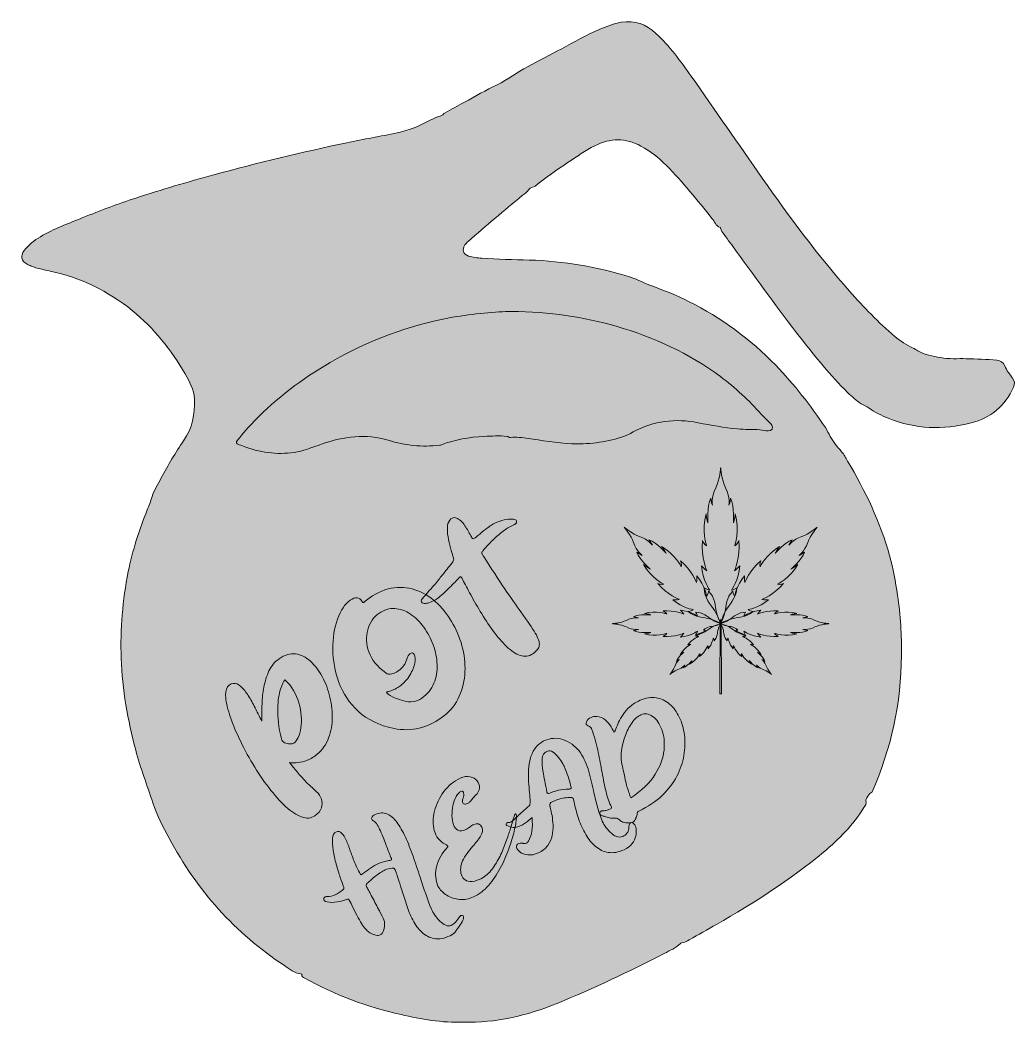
# Model space of a CAD drawing. Extents: x 504 to 1454, y -1419 to -461.
import ezdxf

# ---------------------------------------------------------------- set-up
doc = ezdxf.new("R2010")
doc.units = 0
doc.header["$MEASUREMENT"] = 0
doc.layers.add('katman 1', color=7, linetype='Continuous')

# ---------------------------------------------------------------- blocks, each defined once
blk = doc.blocks.new('block 2')
at = {"layer": 'katman 1', "true_color": 0xffffff}
h = blk.add_hatch(color=7, dxfattribs=at)
h.dxf.hatch_style = 2
edge = h.paths.add_edge_path()
edge.add_spline(control_points=[(1451.73, -803.24), (1448.84, -799.53), (1446.1, -795.65), (1444.22, -791.29), (1442.76, -787.93), (1440.24, -786.27), (1436.69, -785.98), (1426.96, -785.2), (1417.21, -784.9), (1407.45, -784.57), (1399.25, -784.3), (1391.01, -785.1), (1382.84, -783.54), (1375.43, -782.12), (1367.96, -780.97), (1361.32, -777.02), (1359.79, -776.11), (1358.29, -775.11), (1356.66, -774.39), (1350.28, -771.57), (1344.61, -767.63), (1339.28, -763.21), (1323.59, -750.15), (1309.58, -735.38), (1296.08, -720.15), (1265.85, -686.03), (1238.77, -649.45), (1212.65, -612.15), (1189.97, -579.78), (1167.51, -547.26), (1144.85, -514.88), (1134.72, -500.4), (1124.13, -486.26), (1111.17, -474.1), (1101.86, -465.36), (1090.95, -461.31), (1078.11, -463.34), (1070.91, -464.49), (1064.24, -467.3), (1057.56, -470.05), (1044.92, -475.26), (1033.18, -482.25), (1021.15, -488.65), (1010.32, -494.41), (999.45, -500.08), (988.63, -505.84), (978.7, -511.14), (969.82, -518.15), (959.56, -523), (948.85, -528.05), (938.65, -534.16), (928.23, -539.82), (922.09, -543.15), (916, -546.56), (909.81, -549.81), (908.08, -550.72), (907.13, -552.72), (905.09, -553.09), (901.67, -553.72), (898.71, -555.4), (895.68, -556.98), (885.64, -562.21), (875.28, -566.71), (864.14, -568.98), (848.13, -572.25), (832.03, -575.07), (816.05, -578.43), (773.42, -587.38), (731.08, -597.54), (689.06, -609), (664.01, -615.83), (639.15, -623.28), (614.44, -631.18), (597.36, -636.64), (580.65, -643.2), (564.01, -649.89), (550.23, -655.43), (536.3, -660.63), (523.41, -668.13), (517.43, -671.61), (512.25, -676.03), (507.96, -681.43), (504.02, -686.4), (505.14, -691.43), (510.72, -694.36), (511.93, -695), (513.21, -695.54), (514.48, -696.08), (520.36, -698.58), (526.66, -699.55), (532.84, -700.91), (561.91, -707.33), (588.05, -719.75), (611.13, -738.63), (631.87, -755.6), (648.4, -776.17), (661.76, -799.16), (665.94, -806.36), (669.93, -813.95), (670.5, -823.11), (671.42, -837.73), (668.28, -850.81), (660.18, -862.85), (652.47, -874.32), (645.17, -886.05), (638.89, -898.37), (635.87, -904.29), (631.93, -909.82), (630.03, -916.22), (628.74, -920.58), (627.08, -924.77), (625.39, -928.96), (617.71, -948.06), (611.41, -967.59), (607.36, -987.81), (601.89, -1015.13), (599.58, -1042.69), (600.55, -1070.56), (601.59, -1100.39), (606.86, -1129.5), (614.48, -1158.3), (618.99, -1175.35), (625.41, -1191.75), (630.76, -1208.51), (634.53, -1220.3), (640.44, -1231.37), (646.32, -1242.32), (672.94, -1291.94), (709.21, -1332.85), (756.35, -1363.89), (761.24, -1367.1), (765.76, -1371.23), (772.05, -1371.74), (772.41, -1371.77), (772.94, -1371.93), (772.9, -1372.44), (772.74, -1374.58), (774.45, -1375.12), (775.84, -1375.88), (804.82, -1391.89), (835.51, -1403.36), (867.78, -1410.67), (887.11, -1415.04), (906.53, -1418.52), (927.51, -1417.94), (957.95, -1418.6), (987.94, -1411.75), (1016.92, -1399.9), (1051.73, -1385.65), (1085.73, -1369.66), (1119.07, -1352.28), (1124.45, -1349.48), (1130.09, -1347.01), (1134.58, -1342.73), (1134.87, -1342.47), (1135.27, -1342.13), (1135.6, -1342.14), (1138.49, -1342.22), (1140.68, -1340.52), (1142.99, -1339.24), (1151.72, -1334.38), (1160.41, -1329.45), (1169.09, -1324.52), (1204.85, -1304.19), (1239.31, -1281.96), (1271.07, -1255.68), (1286.02, -1243.31), (1299.48, -1229.62), (1309.78, -1213.04), (1311, -1211.07), (1312.35, -1208.99), (1311.41, -1206.47), (1311.19, -1205.87), (1315.29, -1198.49), (1317.13, -1198.63), (1317.16, -1198.61), (1317.2, -1198.59), (1317.23, -1198.57), (1336.04, -1156.93), (1345.16, -1113.18), (1345.64, -1067.58), (1345.84, -1048.45), (1344.81, -1029.37), (1341.84, -1010.42), (1339.84, -997.65), (1337.84, -984.9), (1334.28, -972.44), (1325.14, -940.45), (1311.25, -910.58), (1294.01, -882.21), (1292.2, -879.23), (1290.84, -875.97), (1288.48, -873.33), (1284.44, -868.8), (1280.43, -864.22), (1277.58, -858.85), (1276.06, -856), (1274.78, -853.06), (1272.96, -850.36), (1258.74, -829.27), (1243.31, -809.16), (1225.59, -790.85), (1201.32, -765.77), (1173.56, -745.5), (1142.33, -729.91), (1131.21, -724.35), (1119.79, -719.63), (1108.1, -715.45), (1100.85, -712.87), (1094, -708.93), (1086.74, -706.69), (1055.3, -697), (1023.11, -691.28), (990.12, -690.38), (975.08, -689.98), (960.02, -689.76), (945, -688.71), (940.69, -688.4), (936.41, -687.84), (932.28, -686.56), (927.15, -684.98), (925.63, -680.34), (928.77, -676), (929.66, -674.76), (930.74, -673.61), (931.91, -672.6), (948.98, -657.88), (965.91, -642.99), (983.53, -628.91), (985.8, -627.1), (988.27, -625.57), (989.95, -623.03), (991.25, -621.07), (994.01, -621.14), (995.77, -619.72), (1005.94, -611.57), (1016.68, -604.22), (1027.49, -596.97), (1035.73, -591.46), (1043.87, -585.81), (1052.75, -581.3), (1067.54, -573.78), (1082.14, -573.7), (1096.85, -581.57), (1106, -586.47), (1114, -592.8), (1121.2, -600.15), (1136.77, -616.05), (1150.91, -633.18), (1164.66, -650.65), (1167.03, -653.65), (1168.27, -657.83), (1172.48, -659.2), (1172.62, -659.25), (1172.68, -659.62), (1172.74, -659.86), (1173.3, -662.22), (1174.76, -664.09), (1176.15, -665.99), (1180.03, -671.31), (1183.99, -676.58), (1187.89, -681.88), (1208.3, -709.6), (1228.14, -737.73), (1249.36, -764.84), (1263.45, -782.86), (1277.8, -800.66), (1294.07, -816.8), (1298.07, -820.77), (1302.37, -824.38), (1307.03, -827.53), (1309.47, -829.18), (1312.28, -830.05), (1314.77, -831.84), (1320.29, -835.8), (1326.51, -838.73), (1332.84, -841.33), (1358.72, -851.96), (1385.27, -852.66), (1412.05, -845.9), (1430.86, -841.16), (1444.44, -829.63), (1452.5, -811.76), (1453.93, -808.57), (1453.92, -806.05), (1451.73, -803.24)], knot_values=[0, 0, 0, 0, 1, 1, 1, 2, 2, 2, 3, 3, 3, 4, 4, 4, 5, 5, 5, 6, 6, 6, 7, 7, 7, 8, 8, 8, 9, 9, 9, 10, 10, 10, 11, 11, 11, 12, 12, 12, 13, 13, 13, 14, 14, 14, 15, 15, 15, 16, 16, 16, 17, 17, 17, 18, 18, 18, 19, 19, 19, 20, 20, 20, 21, 21, 21, 22, 22, 22, 23, 23, 23, 24, 24, 24, 25, 25, 25, 26, 26, 26, 27, 27, 27, 28, 28, 28, 29, 29, 29, 30, 30, 30, 31, 31, 31, 32, 32, 32, 33, 33, 33, 34, 34, 34, 35, 35, 35, 36, 36, 36, 37, 37, 37, 38, 38, 38, 39, 39, 39, 40, 40, 40, 41, 41, 41, 42, 42, 42, 43, 43, 43, 44, 44, 44, 45, 45, 45, 46, 46, 46, 47, 47, 47, 48, 48, 48, 49, 49, 49, 50, 50, 50, 51, 51, 51, 52, 52, 52, 53, 53, 53, 54, 54, 54, 55, 55, 55, 56, 56, 56, 57, 57, 57, 58, 58, 58, 59, 59, 59, 60, 60, 60, 61, 61, 61, 62, 62, 62, 63, 63, 63, 64, 64, 64, 65, 65, 65, 66, 66, 66, 67, 67, 67, 68, 68, 68, 69, 69, 69, 70, 70, 70, 71, 71, 71, 72, 72, 72, 73, 73, 73, 74, 74, 74, 75, 75, 75, 76, 76, 76, 77, 77, 77, 78, 78, 78, 79, 79, 79, 80, 80, 80, 81, 81, 81, 82, 82, 82, 83, 83, 83, 84, 84, 84, 85, 85, 85, 86, 86, 86, 87, 87, 87, 88, 88, 88, 89, 89, 89, 90, 90, 90, 91, 91, 91, 92, 92, 92, 93, 93, 93, 94, 94, 94, 95, 95, 95, 95], degree=3, periodic=1)
edge = h.paths.add_edge_path()
edge.add_spline(control_points=[(973.07, -739.54), (1010.03, -739.79), (1041.91, -744.6), (1073.18, -753.65), (1109.1, -764.04), (1142.73, -779.17), (1172.8, -801.67), (1187, -812.29), (1199.97, -824.24), (1211.68, -837.55), (1214.06, -840.25), (1216.9, -842.45), (1219.36, -845.04), (1220.2, -845.92), (1221.05, -846.84), (1221.67, -847.87), (1223.43, -850.76), (1221.83, -853.62), (1218.44, -853.47), (1215.78, -853.34), (1213.13, -852.77), (1210.47, -852.44), (1203.34, -851.58), (1196.14, -852.4), (1189.01, -851.64), (1176.39, -850.3), (1163.9, -848.14), (1151.45, -845.66), (1129.8, -841.36), (1109.17, -843.89), (1089.53, -854.44), (1074.68, -862.41), (1058.41, -864.96), (1041.77, -865.75), (1027.19, -866.45), (1012.9, -864.14), (998.57, -862.03), (992.54, -861.14), (986.49, -860.37), (980.43, -859.64), (977.7, -859.3), (975.07, -859.22), (972.39, -859.69), (971.09, -859.92), (970.27, -858.8), (969.01, -858.67), (961.6, -857.88), (954.21, -858.44), (946.82, -858.77), (932.92, -859.39), (919.37, -861.81), (906.31, -866.73), (905.8, -866.93), (905.24, -867.05), (904.69, -867.11), (887.98, -869.14), (871.76, -867.34), (855.6, -862.42), (834.25, -855.93), (813.1, -858.77), (792.36, -865.93), (784.61, -868.6), (777.07, -871.91), (768.96, -873.43), (752.07, -876.6), (735.62, -874.78), (719.55, -868.89), (717.49, -868.14), (715.42, -867.42), (713.35, -866.7), (709.99, -865.54), (709.68, -864.65), (711.88, -861.94), (716.84, -855.79), (722.08, -849.89), (727.56, -844.2), (748.95, -822), (773.41, -803.71), (799.98, -788.3), (836.47, -767.16), (875.48, -752.6), (917.02, -745.03), (935.92, -741.59), (959.63, -739.54), (973.07, -739.54)], knot_values=[0, 0, 0, 0, 1, 1, 1, 2, 2, 2, 3, 3, 3, 4, 4, 4, 5, 5, 5, 6, 6, 6, 7, 7, 7, 8, 8, 8, 9, 9, 9, 10, 10, 10, 11, 11, 11, 12, 12, 12, 13, 13, 13, 14, 14, 14, 15, 15, 15, 16, 16, 16, 17, 17, 17, 18, 18, 18, 19, 19, 19, 20, 20, 20, 21, 21, 21, 22, 22, 22, 23, 23, 23, 24, 24, 24, 25, 25, 25, 26, 26, 26, 27, 27, 27, 28, 28, 28, 28], degree=3, periodic=1)
at = {"layer": 'katman 1', "true_color": 0xcdfcfc}
h = blk.add_hatch(color=7, dxfattribs=at)
h.dxf.hatch_style = 2
edge = h.paths.add_edge_path()
edge.add_spline(control_points=[(973.07, -739.54), (1010.03, -739.79), (1041.91, -744.6), (1073.18, -753.65), (1109.1, -764.04), (1142.73, -779.17), (1172.8, -801.67), (1187, -812.29), (1199.97, -824.24), (1211.68, -837.55), (1214.06, -840.25), (1216.9, -842.45), (1219.36, -845.04), (1220.2, -845.92), (1221.05, -846.84), (1221.67, -847.87), (1223.43, -850.76), (1221.83, -853.62), (1218.44, -853.47), (1215.78, -853.34), (1213.13, -852.77), (1210.47, -852.44), (1203.34, -851.58), (1196.14, -852.4), (1189.01, -851.64), (1176.39, -850.3), (1163.9, -848.14), (1151.45, -845.66), (1129.8, -841.36), (1109.17, -843.89), (1089.53, -854.44), (1074.68, -862.41), (1058.41, -864.96), (1041.77, -865.75), (1027.19, -866.45), (1012.9, -864.14), (998.57, -862.03), (992.54, -861.14), (986.49, -860.37), (980.43, -859.64), (977.7, -859.3), (975.07, -859.22), (972.39, -859.69), (971.09, -859.92), (970.27, -858.8), (969.01, -858.67), (961.6, -857.88), (954.21, -858.44), (946.82, -858.77), (932.92, -859.39), (919.37, -861.81), (906.31, -866.73), (905.8, -866.93), (905.24, -867.05), (904.69, -867.11), (887.98, -869.14), (871.76, -867.34), (855.6, -862.42), (834.25, -855.93), (813.1, -858.77), (792.36, -865.93), (784.61, -868.6), (777.07, -871.91), (768.96, -873.43), (752.07, -876.6), (735.62, -874.78), (719.55, -868.89), (717.49, -868.14), (715.42, -867.42), (713.35, -866.7), (709.99, -865.54), (709.68, -864.65), (711.88, -861.94), (716.84, -855.79), (722.08, -849.89), (727.56, -844.2), (748.95, -822), (773.41, -803.71), (799.98, -788.3), (836.47, -767.16), (875.48, -752.6), (917.02, -745.03), (935.92, -741.59), (959.63, -739.54), (973.07, -739.54)], knot_values=[0, 0, 0, 0, 1, 1, 1, 2, 2, 2, 3, 3, 3, 4, 4, 4, 5, 5, 5, 6, 6, 6, 7, 7, 7, 8, 8, 8, 9, 9, 9, 10, 10, 10, 11, 11, 11, 12, 12, 12, 13, 13, 13, 14, 14, 14, 15, 15, 15, 16, 16, 16, 17, 17, 17, 18, 18, 18, 19, 19, 19, 20, 20, 20, 21, 21, 21, 22, 22, 22, 23, 23, 23, 24, 24, 24, 25, 25, 25, 26, 26, 26, 27, 27, 27, 28, 28, 28, 28], degree=3, periodic=1)
at = {"layer": 'katman 1', "lineweight": 0}
for points, knots in [([(1451.73, -803.24), (1448.84, -799.53), (1446.1, -795.65), (1444.22, -791.29), (1442.76, -787.93), (1440.24, -786.27), (1436.69, -785.98), (1426.96, -785.2), (1417.21, -784.9), (1407.45, -784.57), (1399.25, -784.3), (1391.01, -785.1), (1382.84, -783.54), (1375.43, -782.12), (1367.96, -780.97), (1361.32, -777.02), (1359.79, -776.11), (1358.29, -775.11), (1356.66, -774.39), (1350.28, -771.57), (1344.61, -767.63), (1339.28, -763.21), (1323.59, -750.15), (1309.58, -735.38), (1296.08, -720.15), (1265.85, -686.03), (1238.77, -649.45), (1212.65, -612.15), (1189.97, -579.78), (1167.51, -547.26), (1144.85, -514.88), (1134.72, -500.4), (1124.13, -486.26), (1111.17, -474.1), (1101.86, -465.36), (1090.95, -461.31), (1078.11, -463.34), (1070.91, -464.49), (1064.24, -467.3), (1057.56, -470.05), (1044.92, -475.26), (1033.18, -482.25), (1021.15, -488.65), (1010.32, -494.41), (999.45, -500.08), (988.63, -505.84), (978.7, -511.14), (969.82, -518.15), (959.56, -523), (948.85, -528.05), (938.65, -534.16), (928.23, -539.82), (922.09, -543.15), (916, -546.56), (909.81, -549.81), (908.08, -550.72), (907.13, -552.72), (905.09, -553.09), (901.67, -553.72), (898.71, -555.4), (895.68, -556.98), (885.64, -562.21), (875.28, -566.71), (864.14, -568.98), (848.13, -572.25), (832.03, -575.07), (816.05, -578.43), (773.42, -587.38), (731.08, -597.54), (689.06, -609), (664.01, -615.83), (639.15, -623.28), (614.44, -631.18), (597.36, -636.64), (580.65, -643.2), (564.01, -649.89), (550.23, -655.43), (536.3, -660.63), (523.41, -668.13), (517.43, -671.61), (512.25, -676.03), (507.96, -681.43), (504.02, -686.4), (505.14, -691.43), (510.72, -694.36), (511.93, -695), (513.21, -695.54), (514.48, -696.08), (520.36, -698.58), (526.66, -699.55), (532.84, -700.91), (561.91, -707.33), (588.05, -719.75), (611.13, -738.63), (631.87, -755.6), (648.4, -776.17), (661.76, -799.16), (665.94, -806.36), (669.93, -813.95), (670.5, -823.11), (671.42, -837.73), (668.28, -850.81), (660.18, -862.85), (652.47, -874.32), (645.17, -886.05), (638.89, -898.37), (635.87, -904.29), (631.93, -909.82), (630.03, -916.22), (628.74, -920.58), (627.08, -924.77), (625.39, -928.96), (617.71, -948.06), (611.41, -967.59), (607.36, -987.81), (601.89, -1015.13), (599.58, -1042.69), (600.55, -1070.56), (601.59, -1100.39), (606.86, -1129.5), (614.48, -1158.3), (618.99, -1175.35), (625.41, -1191.75), (630.76, -1208.51), (634.53, -1220.3), (640.44, -1231.37), (646.32, -1242.32), (672.94, -1291.94), (709.21, -1332.85), (756.35, -1363.89), (761.24, -1367.1), (765.76, -1371.23), (772.05, -1371.74), (772.41, -1371.77), (772.94, -1371.93), (772.9, -1372.44), (772.74, -1374.58), (774.45, -1375.12), (775.84, -1375.88), (804.82, -1391.89), (835.51, -1403.36), (867.78, -1410.67), (887.11, -1415.04), (906.53, -1418.52), (927.51, -1417.94), (957.95, -1418.6), (987.94, -1411.75), (1016.92, -1399.9), (1051.73, -1385.65), (1085.73, -1369.66), (1119.07, -1352.28), (1124.45, -1349.48), (1130.09, -1347.01), (1134.58, -1342.73), (1134.87, -1342.47), (1135.27, -1342.13), (1135.6, -1342.14), (1138.49, -1342.22), (1140.68, -1340.52), (1142.99, -1339.24), (1151.72, -1334.38), (1160.41, -1329.45), (1169.09, -1324.52), (1204.85, -1304.19), (1239.31, -1281.96), (1271.07, -1255.68), (1286.02, -1243.31), (1299.48, -1229.62), (1309.78, -1213.04), (1311, -1211.07), (1312.35, -1208.99), (1311.41, -1206.47), (1311.19, -1205.87), (1315.29, -1198.49), (1317.13, -1198.63), (1317.16, -1198.61), (1317.2, -1198.59), (1317.23, -1198.57), (1336.04, -1156.93), (1345.16, -1113.18), (1345.64, -1067.58), (1345.84, -1048.45), (1344.81, -1029.37), (1341.84, -1010.42), (1339.84, -997.65), (1337.84, -984.9), (1334.28, -972.44), (1325.14, -940.45), (1311.25, -910.58), (1294.01, -882.21), (1292.2, -879.23), (1290.84, -875.97), (1288.48, -873.33), (1284.44, -868.8), (1280.43, -864.22), (1277.58, -858.85), (1276.06, -856), (1274.78, -853.06), (1272.96, -850.36), (1258.74, -829.27), (1243.31, -809.16), (1225.59, -790.85), (1201.32, -765.77), (1173.56, -745.5), (1142.33, -729.91), (1131.21, -724.35), (1119.79, -719.63), (1108.1, -715.45), (1100.85, -712.87), (1094, -708.93), (1086.74, -706.69), (1055.3, -697), (1023.11, -691.28), (990.12, -690.38), (975.08, -689.98), (960.02, -689.76), (945, -688.71), (940.69, -688.4), (936.41, -687.84), (932.28, -686.56), (927.15, -684.98), (925.63, -680.34), (928.77, -676), (929.66, -674.76), (930.74, -673.61), (931.91, -672.6), (948.98, -657.88), (965.91, -642.99), (983.53, -628.91), (985.8, -627.1), (988.27, -625.57), (989.95, -623.03), (991.25, -621.07), (994.01, -621.14), (995.77, -619.72), (1005.94, -611.57), (1016.68, -604.22), (1027.49, -596.97), (1035.73, -591.46), (1043.87, -585.81), (1052.75, -581.3), (1067.54, -573.78), (1082.14, -573.7), (1096.85, -581.57), (1106, -586.47), (1114, -592.8), (1121.2, -600.15), (1136.77, -616.05), (1150.91, -633.18), (1164.66, -650.65), (1167.03, -653.65), (1168.27, -657.83), (1172.48, -659.2), (1172.62, -659.25), (1172.68, -659.62), (1172.74, -659.86), (1173.3, -662.22), (1174.76, -664.09), (1176.15, -665.99), (1180.03, -671.31), (1183.99, -676.58), (1187.89, -681.88), (1208.3, -709.6), (1228.14, -737.73), (1249.36, -764.84), (1263.45, -782.86), (1277.8, -800.66), (1294.07, -816.8), (1298.07, -820.77), (1302.37, -824.38), (1307.03, -827.53), (1309.47, -829.18), (1312.28, -830.05), (1314.77, -831.84), (1320.29, -835.8), (1326.51, -838.73), (1332.84, -841.33), (1358.72, -851.96), (1385.27, -852.66), (1412.05, -845.9), (1430.86, -841.16), (1444.44, -829.63), (1452.5, -811.76), (1453.93, -808.57), (1453.92, -806.05), (1451.73, -803.24)], [0, 0, 0, 0, 1, 1, 1, 2, 2, 2, 3, 3, 3, 4, 4, 4, 5, 5, 5, 6, 6, 6, 7, 7, 7, 8, 8, 8, 9, 9, 9, 10, 10, 10, 11, 11, 11, 12, 12, 12, 13, 13, 13, 14, 14, 14, 15, 15, 15, 16, 16, 16, 17, 17, 17, 18, 18, 18, 19, 19, 19, 20, 20, 20, 21, 21, 21, 22, 22, 22, 23, 23, 23, 24, 24, 24, 25, 25, 25, 26, 26, 26, 27, 27, 27, 28, 28, 28, 29, 29, 29, 30, 30, 30, 31, 31, 31, 32, 32, 32, 33, 33, 33, 34, 34, 34, 35, 35, 35, 36, 36, 36, 37, 37, 37, 38, 38, 38, 39, 39, 39, 40, 40, 40, 41, 41, 41, 42, 42, 42, 43, 43, 43, 44, 44, 44, 45, 45, 45, 46, 46, 46, 47, 47, 47, 48, 48, 48, 49, 49, 49, 50, 50, 50, 51, 51, 51, 52, 52, 52, 53, 53, 53, 54, 54, 54, 55, 55, 55, 56, 56, 56, 57, 57, 57, 58, 58, 58, 59, 59, 59, 60, 60, 60, 61, 61, 61, 62, 62, 62, 63, 63, 63, 64, 64, 64, 65, 65, 65, 66, 66, 66, 67, 67, 67, 68, 68, 68, 69, 69, 69, 70, 70, 70, 71, 71, 71, 72, 72, 72, 73, 73, 73, 74, 74, 74, 75, 75, 75, 76, 76, 76, 77, 77, 77, 78, 78, 78, 79, 79, 79, 80, 80, 80, 81, 81, 81, 82, 82, 82, 83, 83, 83, 84, 84, 84, 85, 85, 85, 86, 86, 86, 87, 87, 87, 88, 88, 88, 89, 89, 89, 90, 90, 90, 91, 91, 91, 92, 92, 92, 93, 93, 93, 94, 94, 94, 95, 95, 95, 95]), ([(973.07, -739.54), (1010.03, -739.79), (1041.91, -744.6), (1073.18, -753.65), (1109.1, -764.04), (1142.73, -779.17), (1172.8, -801.67), (1187, -812.29), (1199.97, -824.24), (1211.68, -837.55), (1214.06, -840.25), (1216.9, -842.45), (1219.36, -845.04), (1220.2, -845.92), (1221.05, -846.84), (1221.67, -847.87), (1223.43, -850.76), (1221.83, -853.62), (1218.44, -853.47), (1215.78, -853.34), (1213.13, -852.77), (1210.47, -852.44), (1203.34, -851.58), (1196.14, -852.4), (1189.01, -851.64), (1176.39, -850.3), (1163.9, -848.14), (1151.45, -845.66), (1129.8, -841.36), (1109.17, -843.89), (1089.53, -854.44), (1074.68, -862.41), (1058.41, -864.96), (1041.77, -865.75), (1027.19, -866.45), (1012.9, -864.14), (998.57, -862.03), (992.54, -861.14), (986.49, -860.37), (980.43, -859.64), (977.7, -859.3), (975.07, -859.22), (972.39, -859.69), (971.09, -859.92), (970.27, -858.8), (969.01, -858.67), (961.6, -857.88), (954.21, -858.44), (946.82, -858.77), (932.92, -859.39), (919.37, -861.81), (906.31, -866.73), (905.8, -866.93), (905.24, -867.05), (904.69, -867.11), (887.98, -869.14), (871.76, -867.34), (855.6, -862.42), (834.25, -855.93), (813.1, -858.77), (792.36, -865.93), (784.61, -868.6), (777.07, -871.91), (768.96, -873.43), (752.07, -876.6), (735.62, -874.78), (719.55, -868.89), (717.49, -868.14), (715.42, -867.42), (713.35, -866.7), (709.99, -865.54), (709.68, -864.65), (711.88, -861.94), (716.84, -855.79), (722.08, -849.89), (727.56, -844.2), (748.95, -822), (773.41, -803.71), (799.98, -788.3), (836.47, -767.16), (875.48, -752.6), (917.02, -745.03), (935.92, -741.59), (959.63, -739.54), (973.07, -739.54)], [0, 0, 0, 0, 1, 1, 1, 2, 2, 2, 3, 3, 3, 4, 4, 4, 5, 5, 5, 6, 6, 6, 7, 7, 7, 8, 8, 8, 9, 9, 9, 10, 10, 10, 11, 11, 11, 12, 12, 12, 13, 13, 13, 14, 14, 14, 15, 15, 15, 16, 16, 16, 17, 17, 17, 18, 18, 18, 19, 19, 19, 20, 20, 20, 21, 21, 21, 22, 22, 22, 23, 23, 23, 24, 24, 24, 25, 25, 25, 26, 26, 26, 27, 27, 27, 28, 28, 28, 28]), ([(973.07, -739.54), (1010.03, -739.79), (1041.91, -744.6), (1073.18, -753.65), (1109.1, -764.04), (1142.73, -779.17), (1172.8, -801.67), (1187, -812.29), (1199.97, -824.24), (1211.68, -837.55), (1214.06, -840.25), (1216.9, -842.45), (1219.36, -845.04), (1220.2, -845.92), (1221.05, -846.84), (1221.67, -847.87), (1223.43, -850.76), (1221.83, -853.62), (1218.44, -853.47), (1215.78, -853.34), (1213.13, -852.77), (1210.47, -852.44), (1203.34, -851.58), (1196.14, -852.4), (1189.01, -851.64), (1176.39, -850.3), (1163.9, -848.14), (1151.45, -845.66), (1129.8, -841.36), (1109.17, -843.89), (1089.53, -854.44), (1074.68, -862.41), (1058.41, -864.96), (1041.77, -865.75), (1027.19, -866.45), (1012.9, -864.14), (998.57, -862.03), (992.54, -861.14), (986.49, -860.37), (980.43, -859.64), (977.7, -859.3), (975.07, -859.22), (972.39, -859.69), (971.09, -859.92), (970.27, -858.8), (969.01, -858.67), (961.6, -857.88), (954.21, -858.44), (946.82, -858.77), (932.92, -859.39), (919.37, -861.81), (906.31, -866.73), (905.8, -866.93), (905.24, -867.05), (904.69, -867.11), (887.98, -869.14), (871.76, -867.34), (855.6, -862.42), (834.25, -855.93), (813.1, -858.77), (792.36, -865.93), (784.61, -868.6), (777.07, -871.91), (768.96, -873.43), (752.07, -876.6), (735.62, -874.78), (719.55, -868.89), (717.49, -868.14), (715.42, -867.42), (713.35, -866.7), (709.99, -865.54), (709.68, -864.65), (711.88, -861.94), (716.84, -855.79), (722.08, -849.89), (727.56, -844.2), (748.95, -822), (773.41, -803.71), (799.98, -788.3), (836.47, -767.16), (875.48, -752.6), (917.02, -745.03), (935.92, -741.59), (959.63, -739.54), (973.07, -739.54)], [0, 0, 0, 0, 1, 1, 1, 2, 2, 2, 3, 3, 3, 4, 4, 4, 5, 5, 5, 6, 6, 6, 7, 7, 7, 8, 8, 8, 9, 9, 9, 10, 10, 10, 11, 11, 11, 12, 12, 12, 13, 13, 13, 14, 14, 14, 15, 15, 15, 16, 16, 16, 17, 17, 17, 18, 18, 18, 19, 19, 19, 20, 20, 20, 21, 21, 21, 22, 22, 22, 23, 23, 23, 24, 24, 24, 25, 25, 25, 26, 26, 26, 27, 27, 27, 28, 28, 28, 28])]:
    blk.add_open_spline(points, degree=3, knots=knots, dxfattribs=at)
blk = doc.blocks.new('block 5')
at = {"layer": 'katman 1', "true_color": 0x009000}
h = blk.add_hatch(color=94, dxfattribs=at)
h.dxf.hatch_style = 2
edge = h.paths.add_edge_path()
edge.add_spline(control_points=[(1172.94, -1037.48), (1172.94, -1037.48), (1168.83, -1034.71), (1162.41, -1032.88), (1157.68, -1031.54), (1148.09, -1031.51), (1142.03, -1025.88), (1142.03, -1025.88), (1145.47, -1025.44), (1146.78, -1024.13), (1146.78, -1024.13), (1136.45, -1022.43), (1127.27, -1014.61), (1127.27, -1014.61), (1131.19, -1014.91), (1133.49, -1014.4), (1133.49, -1014.4), (1122.19, -1010.09), (1113.08, -999.23), (1113.08, -999.23), (1116.02, -1000.48), (1118.65, -999.85), (1118.65, -999.85), (1106.31, -993.71), (1099.34, -981.13), (1099.34, -981.13), (1103.77, -985.08), (1105.84, -985.45), (1105.84, -985.45), (1095.45, -976.66), (1092.91, -969.08), (1092.91, -969.08), (1095.8, -971.77), (1098.07, -972.3), (1098.07, -972.3), (1092.91, -969.08), (1089.81, -959.97), (1087.47, -953.12), (1080.76, -945.3), (1080.76, -945.3), (1080.76, -945.3), (1088.57, -952.02), (1095.43, -954.35), (1104.53, -957.46), (1107.75, -962.61), (1107.75, -962.61), (1107.23, -960.34), (1104.53, -957.46), (1104.53, -957.46), (1112.11, -959.99), (1120.91, -970.39), (1120.91, -970.39), (1120.53, -968.32), (1116.59, -963.89), (1116.59, -963.89), (1129.16, -970.85), (1135.31, -983.19), (1135.31, -983.19), (1135.93, -980.56), (1134.69, -977.62), (1134.69, -977.62), (1145.54, -986.74), (1149.85, -998.04), (1149.85, -998.04), (1150.36, -995.74), (1150.06, -991.81), (1150.06, -991.81), (1157.89, -1000.99), (1159.59, -1011.33), (1159.59, -1011.33), (1160.9, -1010.02), (1161.33, -1006.58), (1161.33, -1006.58), (1167.73, -1012.57), (1167.51, -1020.3), (1168.85, -1026.44), (1169.83, -1030.92), (1172.94, -1037.48), (1172.94, -1037.48)], knot_values=[0, 0, 0, 0, 1, 1, 1, 2, 2, 2, 3, 3, 3, 4, 4, 4, 5, 5, 5, 6, 6, 6, 7, 7, 7, 8, 8, 8, 9, 9, 9, 10, 10, 10, 11, 11, 11, 12, 12, 12, 13, 13, 13, 14, 14, 14, 15, 15, 15, 16, 16, 16, 17, 17, 17, 18, 18, 18, 19, 19, 19, 20, 20, 20, 21, 21, 21, 22, 22, 22, 23, 23, 23, 24, 24, 24, 25, 25, 25, 26, 26, 26, 26], degree=3, periodic=1)
h = blk.add_hatch(color=94, dxfattribs=at)
h.dxf.hatch_style = 2
edge = h.paths.add_edge_path()
edge.add_spline(control_points=[(1172.94, -1037.48), (1172.94, -1037.48), (1169.08, -1038.23), (1164.46, -1040.81), (1161.06, -1042.7), (1155.66, -1048.06), (1149.11, -1048.3), (1149.11, -1048.3), (1150.79, -1046.13), (1150.79, -1044.66), (1150.79, -1044.66), (1144.05, -1049.5), (1134.51, -1050.26), (1134.51, -1050.26), (1136.88, -1048.23), (1137.89, -1046.65), (1137.89, -1046.65), (1129.14, -1050.57), (1117.94, -1049.59), (1117.94, -1049.59), (1120.29, -1048.65), (1121.41, -1046.82), (1121.41, -1046.82), (1111.05, -1050.3), (1100.1, -1047.15), (1100.1, -1047.15), (1104.79, -1046.88), (1106.16, -1045.93), (1106.16, -1045.93), (1095.4, -1046.82), (1089.73, -1044), (1089.73, -1044), (1092.86, -1043.89), (1094.43, -1042.91), (1094.43, -1042.91), (1089.73, -1044), (1082.89, -1040.63), (1077.74, -1038.1), (1069.59, -1037.48), (1069.59, -1037.48), (1069.59, -1037.48), (1077.74, -1036.87), (1082.89, -1034.33), (1089.73, -1030.97), (1094.43, -1032.05), (1094.43, -1032.05), (1092.86, -1031.08), (1089.73, -1030.97), (1089.73, -1030.97), (1095.4, -1028.14), (1106.16, -1029.04), (1106.16, -1029.04), (1104.79, -1028.09), (1100.1, -1027.82), (1100.1, -1027.82), (1111.05, -1024.67), (1121.41, -1028.14), (1121.41, -1028.14), (1120.29, -1026.32), (1117.94, -1025.37), (1117.94, -1025.37), (1129.14, -1024.39), (1137.89, -1028.31), (1137.89, -1028.31), (1136.88, -1026.74), (1134.51, -1024.71), (1134.51, -1024.71), (1144.05, -1025.47), (1150.79, -1030.31), (1150.79, -1030.31), (1150.79, -1028.84), (1149.11, -1026.66), (1149.11, -1026.66), (1156.05, -1026.44), (1160.26, -1030.89), (1164.46, -1033.58), (1167.52, -1035.55), (1172.94, -1037.48), (1172.94, -1037.48)], knot_values=[0, 0, 0, 0, 1, 1, 1, 2, 2, 2, 3, 3, 3, 4, 4, 4, 5, 5, 5, 6, 6, 6, 7, 7, 7, 8, 8, 8, 9, 9, 9, 10, 10, 10, 11, 11, 11, 12, 12, 12, 13, 13, 13, 14, 14, 14, 15, 15, 15, 16, 16, 16, 17, 17, 17, 18, 18, 18, 19, 19, 19, 20, 20, 20, 21, 21, 21, 22, 22, 22, 23, 23, 23, 24, 24, 24, 25, 25, 25, 26, 26, 26, 26], degree=3, periodic=1)
h = blk.add_hatch(color=94, dxfattribs=at)
h.dxf.hatch_style = 2
edge = h.paths.add_edge_path()
edge.add_spline(control_points=[(1172.94, -1037.48), (1172.94, -1037.48), (1171.48, -1039.65), (1170.52, -1043.02), (1169.81, -1045.5), (1169.79, -1050.55), (1166.84, -1053.73), (1166.84, -1053.73), (1166.61, -1051.92), (1165.92, -1051.24), (1165.92, -1051.24), (1165.02, -1056.67), (1160.91, -1061.5), (1160.91, -1061.5), (1161.07, -1059.43), (1160.8, -1058.22), (1160.8, -1058.22), (1158.53, -1064.16), (1152.83, -1068.96), (1152.83, -1068.96), (1153.48, -1067.41), (1153.15, -1066.03), (1153.15, -1066.03), (1149.92, -1072.52), (1143.31, -1076.18), (1143.31, -1076.18), (1145.39, -1073.85), (1145.58, -1072.76), (1145.58, -1072.76), (1140.96, -1078.23), (1136.97, -1079.56), (1136.97, -1079.56), (1138.39, -1078.04), (1138.66, -1076.85), (1138.66, -1076.85), (1136.97, -1079.56), (1132.18, -1081.19), (1128.58, -1082.42), (1124.47, -1085.95), (1124.47, -1085.95), (1124.47, -1085.95), (1128, -1081.84), (1129.23, -1078.24), (1130.86, -1073.45), (1133.57, -1071.76), (1133.57, -1071.76), (1132.38, -1072.03), (1130.86, -1073.45), (1130.86, -1073.45), (1132.2, -1069.46), (1137.66, -1064.84), (1137.66, -1064.84), (1136.57, -1065.04), (1134.24, -1067.11), (1134.24, -1067.11), (1137.9, -1060.5), (1144.39, -1057.27), (1144.39, -1057.27), (1143.01, -1056.94), (1141.46, -1057.6), (1141.46, -1057.6), (1146.26, -1051.89), (1152.2, -1049.62), (1152.2, -1049.62), (1150.99, -1049.35), (1148.93, -1049.51), (1148.93, -1049.51), (1153.75, -1045.4), (1159.18, -1044.5), (1159.18, -1044.5), (1158.5, -1043.81), (1156.69, -1043.59), (1156.69, -1043.59), (1159.84, -1040.22), (1163.9, -1040.34), (1167.13, -1039.63), (1169.49, -1039.12), (1172.94, -1037.48), (1172.94, -1037.48)], knot_values=[0, 0, 0, 0, 1, 1, 1, 2, 2, 2, 3, 3, 3, 4, 4, 4, 5, 5, 5, 6, 6, 6, 7, 7, 7, 8, 8, 8, 9, 9, 9, 10, 10, 10, 11, 11, 11, 12, 12, 12, 13, 13, 13, 14, 14, 14, 15, 15, 15, 16, 16, 16, 17, 17, 17, 18, 18, 18, 19, 19, 19, 20, 20, 20, 21, 21, 21, 22, 22, 22, 23, 23, 23, 24, 24, 24, 25, 25, 25, 26, 26, 26, 26], degree=3, periodic=1)
at = {"layer": 'katman 1', "lineweight": 0}
for points in [[(1172.94, -1037.48), (1172.94, -1037.48), (1168.83, -1034.71), (1162.41, -1032.88), (1157.68, -1031.54), (1148.09, -1031.51), (1142.03, -1025.88), (1142.03, -1025.88), (1145.47, -1025.44), (1146.78, -1024.13), (1146.78, -1024.13), (1136.45, -1022.43), (1127.27, -1014.61), (1127.27, -1014.61), (1131.19, -1014.91), (1133.49, -1014.4), (1133.49, -1014.4), (1122.19, -1010.09), (1113.08, -999.23), (1113.08, -999.23), (1116.02, -1000.48), (1118.65, -999.85), (1118.65, -999.85), (1106.31, -993.71), (1099.34, -981.13), (1099.34, -981.13), (1103.77, -985.08), (1105.84, -985.45), (1105.84, -985.45), (1095.45, -976.66), (1092.91, -969.08), (1092.91, -969.08), (1095.8, -971.77), (1098.07, -972.3), (1098.07, -972.3), (1092.91, -969.08), (1089.81, -959.97), (1087.47, -953.12), (1080.76, -945.3), (1080.76, -945.3), (1080.76, -945.3), (1088.57, -952.02), (1095.43, -954.35), (1104.53, -957.46), (1107.75, -962.61), (1107.75, -962.61), (1107.23, -960.34), (1104.53, -957.46), (1104.53, -957.46), (1112.11, -959.99), (1120.91, -970.39), (1120.91, -970.39), (1120.53, -968.32), (1116.59, -963.89), (1116.59, -963.89), (1129.16, -970.85), (1135.31, -983.19), (1135.31, -983.19), (1135.93, -980.56), (1134.69, -977.62), (1134.69, -977.62), (1145.54, -986.74), (1149.85, -998.04), (1149.85, -998.04), (1150.36, -995.74), (1150.06, -991.81), (1150.06, -991.81), (1157.89, -1000.99), (1159.59, -1011.33), (1159.59, -1011.33), (1160.9, -1010.02), (1161.33, -1006.58), (1161.33, -1006.58), (1167.73, -1012.57), (1167.51, -1020.3), (1168.85, -1026.44), (1169.83, -1030.92), (1172.94, -1037.48), (1172.94, -1037.48)], [(1172.94, -1037.48), (1172.94, -1037.48), (1169.08, -1038.23), (1164.46, -1040.81), (1161.06, -1042.7), (1155.66, -1048.06), (1149.11, -1048.3), (1149.11, -1048.3), (1150.79, -1046.13), (1150.79, -1044.66), (1150.79, -1044.66), (1144.05, -1049.5), (1134.51, -1050.26), (1134.51, -1050.26), (1136.88, -1048.23), (1137.89, -1046.65), (1137.89, -1046.65), (1129.14, -1050.57), (1117.94, -1049.59), (1117.94, -1049.59), (1120.29, -1048.65), (1121.41, -1046.82), (1121.41, -1046.82), (1111.05, -1050.3), (1100.1, -1047.15), (1100.1, -1047.15), (1104.79, -1046.88), (1106.16, -1045.93), (1106.16, -1045.93), (1095.4, -1046.82), (1089.73, -1044), (1089.73, -1044), (1092.86, -1043.89), (1094.43, -1042.91), (1094.43, -1042.91), (1089.73, -1044), (1082.89, -1040.63), (1077.74, -1038.1), (1069.59, -1037.48), (1069.59, -1037.48), (1069.59, -1037.48), (1077.74, -1036.87), (1082.89, -1034.33), (1089.73, -1030.97), (1094.43, -1032.05), (1094.43, -1032.05), (1092.86, -1031.08), (1089.73, -1030.97), (1089.73, -1030.97), (1095.4, -1028.14), (1106.16, -1029.04), (1106.16, -1029.04), (1104.79, -1028.09), (1100.1, -1027.82), (1100.1, -1027.82), (1111.05, -1024.67), (1121.41, -1028.14), (1121.41, -1028.14), (1120.29, -1026.32), (1117.94, -1025.37), (1117.94, -1025.37), (1129.14, -1024.39), (1137.89, -1028.31), (1137.89, -1028.31), (1136.88, -1026.74), (1134.51, -1024.71), (1134.51, -1024.71), (1144.05, -1025.47), (1150.79, -1030.31), (1150.79, -1030.31), (1150.79, -1028.84), (1149.11, -1026.66), (1149.11, -1026.66), (1156.05, -1026.44), (1160.26, -1030.89), (1164.46, -1033.58), (1167.52, -1035.55), (1172.94, -1037.48), (1172.94, -1037.48)], [(1172.94, -1037.48), (1172.94, -1037.48), (1171.48, -1039.65), (1170.52, -1043.02), (1169.81, -1045.5), (1169.79, -1050.55), (1166.84, -1053.73), (1166.84, -1053.73), (1166.61, -1051.92), (1165.92, -1051.24), (1165.92, -1051.24), (1165.02, -1056.67), (1160.91, -1061.5), (1160.91, -1061.5), (1161.07, -1059.43), (1160.8, -1058.22), (1160.8, -1058.22), (1158.53, -1064.16), (1152.83, -1068.96), (1152.83, -1068.96), (1153.48, -1067.41), (1153.15, -1066.03), (1153.15, -1066.03), (1149.92, -1072.52), (1143.31, -1076.18), (1143.31, -1076.18), (1145.39, -1073.85), (1145.58, -1072.76), (1145.58, -1072.76), (1140.96, -1078.23), (1136.97, -1079.56), (1136.97, -1079.56), (1138.39, -1078.04), (1138.66, -1076.85), (1138.66, -1076.85), (1136.97, -1079.56), (1132.18, -1081.19), (1128.58, -1082.42), (1124.47, -1085.95), (1124.47, -1085.95), (1124.47, -1085.95), (1128, -1081.84), (1129.23, -1078.24), (1130.86, -1073.45), (1133.57, -1071.76), (1133.57, -1071.76), (1132.38, -1072.03), (1130.86, -1073.45), (1130.86, -1073.45), (1132.2, -1069.46), (1137.66, -1064.84), (1137.66, -1064.84), (1136.57, -1065.04), (1134.24, -1067.11), (1134.24, -1067.11), (1137.9, -1060.5), (1144.39, -1057.27), (1144.39, -1057.27), (1143.01, -1056.94), (1141.46, -1057.6), (1141.46, -1057.6), (1146.26, -1051.89), (1152.2, -1049.62), (1152.2, -1049.62), (1150.99, -1049.35), (1148.93, -1049.51), (1148.93, -1049.51), (1153.75, -1045.4), (1159.18, -1044.5), (1159.18, -1044.5), (1158.5, -1043.81), (1156.69, -1043.59), (1156.69, -1043.59), (1159.84, -1040.22), (1163.9, -1040.34), (1167.13, -1039.63), (1169.49, -1039.12), (1172.94, -1037.48), (1172.94, -1037.48)]]:
    blk.add_open_spline(points, degree=3, knots=[0, 0, 0, 0, 1, 1, 1, 2, 2, 2, 3, 3, 3, 4, 4, 4, 5, 5, 5, 6, 6, 6, 7, 7, 7, 8, 8, 8, 9, 9, 9, 10, 10, 10, 11, 11, 11, 12, 12, 12, 13, 13, 13, 14, 14, 14, 15, 15, 15, 16, 16, 16, 17, 17, 17, 18, 18, 18, 19, 19, 19, 20, 20, 20, 21, 21, 21, 22, 22, 22, 23, 23, 23, 24, 24, 24, 25, 25, 25, 26, 26, 26, 26], dxfattribs=at)
blk = doc.blocks.new('block 4')
at = {"layer": 'katman 1', "true_color": 0x009000}
h = blk.add_hatch(color=94, dxfattribs=at)
h.dxf.hatch_style = 2
edge = h.paths.add_edge_path()
edge.add_spline(control_points=[(1172.94, -1037.48), (1172.94, -1037.48), (1174.01, -1031.92), (1177.73, -1025.26), (1180.46, -1020.37), (1188.18, -1012.59), (1188.53, -1003.15), (1188.53, -1003.15), (1185.39, -1005.57), (1183.28, -1005.57), (1183.28, -1005.57), (1190.25, -995.85), (1191.35, -982.12), (1191.35, -982.12), (1188.43, -985.53), (1186.15, -986.98), (1186.15, -986.98), (1191.8, -974.37), (1190.39, -958.24), (1190.39, -958.24), (1189.02, -961.62), (1186.39, -963.24), (1186.39, -963.24), (1191.4, -948.31), (1186.86, -932.53), (1186.86, -932.53), (1186.48, -939.29), (1185.11, -941.26), (1185.11, -941.26), (1186.4, -925.77), (1182.33, -917.6), (1182.33, -917.6), (1182.17, -922.1), (1180.76, -924.36), (1180.76, -924.36), (1182.33, -917.6), (1177.48, -907.73), (1173.83, -900.31), (1172.94, -888.58), (1172.94, -888.58), (1172.94, -888.58), (1172.05, -900.31), (1168.4, -907.73), (1163.55, -917.6), (1165.12, -924.36), (1165.12, -924.36), (1163.71, -922.1), (1163.55, -917.6), (1163.55, -917.6), (1159.48, -925.77), (1160.77, -941.26), (1160.77, -941.26), (1159.4, -939.29), (1159.01, -932.53), (1159.01, -932.53), (1154.47, -948.31), (1159.48, -963.24), (1159.48, -963.24), (1156.85, -961.62), (1155.49, -958.24), (1155.49, -958.24), (1154.08, -974.37), (1159.72, -986.98), (1159.72, -986.98), (1157.45, -985.53), (1154.53, -982.12), (1154.53, -982.12), (1155.62, -995.85), (1162.59, -1005.57), (1162.59, -1005.57), (1160.48, -1005.57), (1157.35, -1003.15), (1157.35, -1003.15), (1157.02, -1013.16), (1163.44, -1019.22), (1167.32, -1025.26), (1170.15, -1029.68), (1172.94, -1037.48), (1172.94, -1037.48)], knot_values=[0, 0, 0, 0, 1, 1, 1, 2, 2, 2, 3, 3, 3, 4, 4, 4, 5, 5, 5, 6, 6, 6, 7, 7, 7, 8, 8, 8, 9, 9, 9, 10, 10, 10, 11, 11, 11, 12, 12, 12, 13, 13, 13, 14, 14, 14, 15, 15, 15, 16, 16, 16, 17, 17, 17, 18, 18, 18, 19, 19, 19, 20, 20, 20, 21, 21, 21, 22, 22, 22, 23, 23, 23, 24, 24, 24, 25, 25, 25, 26, 26, 26, 26], degree=3, periodic=1)
h = blk.add_hatch(color=94, dxfattribs=at)
h.dxf.hatch_style = 2
edge = h.paths.add_edge_path()
edge.add_spline(control_points=[(1172.94, -1037.48), (1172.94, -1037.48), (1177.05, -1034.71), (1183.47, -1032.88), (1188.19, -1031.54), (1197.78, -1031.51), (1203.85, -1025.88), (1203.85, -1025.88), (1200.4, -1025.44), (1199.1, -1024.13), (1199.1, -1024.13), (1209.43, -1022.43), (1218.61, -1014.61), (1218.61, -1014.61), (1214.69, -1014.91), (1212.38, -1014.4), (1212.38, -1014.4), (1223.68, -1010.09), (1232.8, -999.23), (1232.8, -999.23), (1229.86, -1000.48), (1227.23, -999.85), (1227.23, -999.85), (1239.57, -993.71), (1246.53, -981.13), (1246.53, -981.13), (1242.11, -985.08), (1240.04, -985.45), (1240.04, -985.45), (1250.43, -976.66), (1252.97, -969.08), (1252.97, -969.08), (1250.08, -971.77), (1247.81, -972.3), (1247.81, -972.3), (1252.97, -969.08), (1256.07, -959.97), (1258.4, -953.12), (1265.12, -945.3), (1265.12, -945.3), (1265.12, -945.3), (1257.3, -952.02), (1250.45, -954.35), (1241.34, -957.46), (1238.13, -962.61), (1238.13, -962.61), (1238.65, -960.34), (1241.34, -957.46), (1241.34, -957.46), (1233.76, -959.99), (1224.97, -970.39), (1224.97, -970.39), (1225.34, -968.32), (1229.29, -963.89), (1229.29, -963.89), (1216.71, -970.85), (1210.57, -983.19), (1210.57, -983.19), (1209.94, -980.56), (1211.19, -977.62), (1211.19, -977.62), (1200.33, -986.74), (1196.02, -998.04), (1196.02, -998.04), (1195.51, -995.74), (1195.82, -991.81), (1195.82, -991.81), (1187.99, -1000.99), (1186.29, -1011.33), (1186.29, -1011.33), (1184.98, -1010.02), (1184.54, -1006.58), (1184.54, -1006.58), (1178.14, -1012.57), (1178.37, -1020.3), (1177.02, -1026.44), (1176.04, -1030.92), (1172.94, -1037.48), (1172.94, -1037.48)], knot_values=[0, 0, 0, 0, 1, 1, 1, 2, 2, 2, 3, 3, 3, 4, 4, 4, 5, 5, 5, 6, 6, 6, 7, 7, 7, 8, 8, 8, 9, 9, 9, 10, 10, 10, 11, 11, 11, 12, 12, 12, 13, 13, 13, 14, 14, 14, 15, 15, 15, 16, 16, 16, 17, 17, 17, 18, 18, 18, 19, 19, 19, 20, 20, 20, 21, 21, 21, 22, 22, 22, 23, 23, 23, 24, 24, 24, 25, 25, 25, 26, 26, 26, 26], degree=3, periodic=1)
h = blk.add_hatch(color=94, dxfattribs=at)
h.dxf.hatch_style = 2
edge = h.paths.add_edge_path()
edge.add_spline(control_points=[(1172.94, -1037.48), (1172.94, -1037.48), (1176.8, -1038.23), (1181.42, -1040.81), (1184.82, -1042.7), (1190.22, -1048.06), (1196.77, -1048.3), (1196.77, -1048.3), (1195.08, -1046.13), (1195.08, -1044.66), (1195.08, -1044.66), (1201.83, -1049.5), (1211.36, -1050.26), (1211.36, -1050.26), (1208.99, -1048.23), (1207.99, -1046.65), (1207.99, -1046.65), (1216.74, -1050.57), (1227.93, -1049.59), (1227.93, -1049.59), (1225.59, -1048.65), (1224.46, -1046.82), (1224.46, -1046.82), (1234.83, -1050.3), (1245.78, -1047.15), (1245.78, -1047.15), (1241.09, -1046.88), (1239.72, -1045.93), (1239.72, -1045.93), (1250.47, -1046.82), (1256.14, -1044), (1256.14, -1044), (1253.01, -1043.89), (1251.45, -1042.91), (1251.45, -1042.91), (1256.14, -1044), (1262.99, -1040.63), (1268.14, -1038.1), (1276.28, -1037.48), (1276.28, -1037.48), (1276.28, -1037.48), (1268.14, -1036.87), (1262.99, -1034.33), (1256.14, -1030.97), (1251.45, -1032.05), (1251.45, -1032.05), (1253.01, -1031.08), (1256.14, -1030.97), (1256.14, -1030.97), (1250.47, -1028.14), (1239.72, -1029.04), (1239.72, -1029.04), (1241.09, -1028.09), (1245.78, -1027.82), (1245.78, -1027.82), (1234.83, -1024.67), (1224.46, -1028.14), (1224.46, -1028.14), (1225.59, -1026.32), (1227.94, -1025.37), (1227.94, -1025.37), (1216.74, -1024.39), (1207.99, -1028.31), (1207.99, -1028.31), (1208.99, -1026.74), (1211.36, -1024.71), (1211.36, -1024.71), (1201.83, -1025.47), (1195.08, -1030.31), (1195.08, -1030.31), (1195.08, -1028.84), (1196.77, -1026.66), (1196.77, -1026.66), (1189.82, -1026.44), (1185.61, -1030.89), (1181.42, -1033.58), (1178.36, -1035.55), (1172.94, -1037.48), (1172.94, -1037.48)], knot_values=[0, 0, 0, 0, 1, 1, 1, 2, 2, 2, 3, 3, 3, 4, 4, 4, 5, 5, 5, 6, 6, 6, 7, 7, 7, 8, 8, 8, 9, 9, 9, 10, 10, 10, 11, 11, 11, 12, 12, 12, 13, 13, 13, 14, 14, 14, 15, 15, 15, 16, 16, 16, 17, 17, 17, 18, 18, 18, 19, 19, 19, 20, 20, 20, 21, 21, 21, 22, 22, 22, 23, 23, 23, 24, 24, 24, 25, 25, 25, 26, 26, 26, 26], degree=3, periodic=1)
h = blk.add_hatch(color=94, dxfattribs=at)
h.dxf.hatch_style = 2
edge = h.paths.add_edge_path()
edge.add_spline(control_points=[(1172.94, -1037.48), (1172.94, -1037.48), (1174.4, -1039.65), (1175.36, -1043.02), (1176.06, -1045.5), (1176.08, -1050.55), (1179.04, -1053.73), (1179.04, -1053.73), (1179.27, -1051.92), (1179.96, -1051.24), (1179.96, -1051.24), (1180.85, -1056.67), (1184.97, -1061.5), (1184.97, -1061.5), (1184.81, -1059.43), (1185.08, -1058.22), (1185.08, -1058.22), (1187.34, -1064.16), (1193.05, -1068.96), (1193.05, -1068.96), (1192.4, -1067.41), (1192.72, -1066.03), (1192.72, -1066.03), (1195.95, -1072.52), (1202.57, -1076.18), (1202.57, -1076.18), (1200.49, -1073.85), (1200.3, -1072.76), (1200.3, -1072.76), (1204.92, -1078.23), (1208.9, -1079.56), (1208.9, -1079.56), (1207.49, -1078.04), (1207.21, -1076.85), (1207.21, -1076.85), (1208.9, -1079.56), (1213.69, -1081.19), (1217.29, -1082.42), (1221.4, -1085.95), (1221.4, -1085.95), (1221.4, -1085.95), (1217.87, -1081.84), (1216.65, -1078.24), (1215.02, -1073.45), (1212.31, -1071.76), (1212.31, -1071.76), (1213.5, -1072.03), (1215.02, -1073.45), (1215.02, -1073.45), (1213.68, -1069.46), (1208.22, -1064.84), (1208.22, -1064.84), (1209.3, -1065.04), (1211.63, -1067.11), (1211.63, -1067.11), (1207.97, -1060.5), (1201.48, -1057.27), (1201.48, -1057.27), (1202.87, -1056.94), (1204.41, -1057.6), (1204.41, -1057.6), (1199.62, -1051.89), (1193.68, -1049.62), (1193.68, -1049.62), (1194.89, -1049.35), (1196.95, -1049.51), (1196.95, -1049.51), (1192.12, -1045.4), (1186.69, -1044.5), (1186.69, -1044.5), (1187.38, -1043.81), (1189.19, -1043.59), (1189.19, -1043.59), (1186.04, -1040.22), (1181.97, -1040.34), (1178.75, -1039.63), (1176.39, -1039.12), (1172.94, -1037.48), (1172.94, -1037.48)], knot_values=[0, 0, 0, 0, 1, 1, 1, 2, 2, 2, 3, 3, 3, 4, 4, 4, 5, 5, 5, 6, 6, 6, 7, 7, 7, 8, 8, 8, 9, 9, 9, 10, 10, 10, 11, 11, 11, 12, 12, 12, 13, 13, 13, 14, 14, 14, 15, 15, 15, 16, 16, 16, 17, 17, 17, 18, 18, 18, 19, 19, 19, 20, 20, 20, 21, 21, 21, 22, 22, 22, 23, 23, 23, 24, 24, 24, 25, 25, 25, 26, 26, 26, 26], degree=3, periodic=1)
at = {"layer": 'katman 1', "lineweight": 0}
for points in [[(1172.94, -1037.48), (1172.94, -1037.48), (1174.01, -1031.92), (1177.73, -1025.26), (1180.46, -1020.37), (1188.18, -1012.59), (1188.53, -1003.15), (1188.53, -1003.15), (1185.39, -1005.57), (1183.28, -1005.57), (1183.28, -1005.57), (1190.25, -995.85), (1191.35, -982.12), (1191.35, -982.12), (1188.43, -985.53), (1186.15, -986.98), (1186.15, -986.98), (1191.8, -974.37), (1190.39, -958.24), (1190.39, -958.24), (1189.02, -961.62), (1186.39, -963.24), (1186.39, -963.24), (1191.4, -948.31), (1186.86, -932.53), (1186.86, -932.53), (1186.48, -939.29), (1185.11, -941.26), (1185.11, -941.26), (1186.4, -925.77), (1182.33, -917.6), (1182.33, -917.6), (1182.17, -922.1), (1180.76, -924.36), (1180.76, -924.36), (1182.33, -917.6), (1177.48, -907.73), (1173.83, -900.31), (1172.94, -888.58), (1172.94, -888.58), (1172.94, -888.58), (1172.05, -900.31), (1168.4, -907.73), (1163.55, -917.6), (1165.12, -924.36), (1165.12, -924.36), (1163.71, -922.1), (1163.55, -917.6), (1163.55, -917.6), (1159.48, -925.77), (1160.77, -941.26), (1160.77, -941.26), (1159.4, -939.29), (1159.01, -932.53), (1159.01, -932.53), (1154.47, -948.31), (1159.48, -963.24), (1159.48, -963.24), (1156.85, -961.62), (1155.49, -958.24), (1155.49, -958.24), (1154.08, -974.37), (1159.72, -986.98), (1159.72, -986.98), (1157.45, -985.53), (1154.53, -982.12), (1154.53, -982.12), (1155.62, -995.85), (1162.59, -1005.57), (1162.59, -1005.57), (1160.48, -1005.57), (1157.35, -1003.15), (1157.35, -1003.15), (1157.02, -1013.16), (1163.44, -1019.22), (1167.32, -1025.26), (1170.15, -1029.68), (1172.94, -1037.48), (1172.94, -1037.48)], [(1172.94, -1037.48), (1172.94, -1037.48), (1177.05, -1034.71), (1183.47, -1032.88), (1188.19, -1031.54), (1197.78, -1031.51), (1203.85, -1025.88), (1203.85, -1025.88), (1200.4, -1025.44), (1199.1, -1024.13), (1199.1, -1024.13), (1209.43, -1022.43), (1218.61, -1014.61), (1218.61, -1014.61), (1214.69, -1014.91), (1212.38, -1014.4), (1212.38, -1014.4), (1223.68, -1010.09), (1232.8, -999.23), (1232.8, -999.23), (1229.86, -1000.48), (1227.23, -999.85), (1227.23, -999.85), (1239.57, -993.71), (1246.53, -981.13), (1246.53, -981.13), (1242.11, -985.08), (1240.04, -985.45), (1240.04, -985.45), (1250.43, -976.66), (1252.97, -969.08), (1252.97, -969.08), (1250.08, -971.77), (1247.81, -972.3), (1247.81, -972.3), (1252.97, -969.08), (1256.07, -959.97), (1258.4, -953.12), (1265.12, -945.3), (1265.12, -945.3), (1265.12, -945.3), (1257.3, -952.02), (1250.45, -954.35), (1241.34, -957.46), (1238.13, -962.61), (1238.13, -962.61), (1238.65, -960.34), (1241.34, -957.46), (1241.34, -957.46), (1233.76, -959.99), (1224.97, -970.39), (1224.97, -970.39), (1225.34, -968.32), (1229.29, -963.89), (1229.29, -963.89), (1216.71, -970.85), (1210.57, -983.19), (1210.57, -983.19), (1209.94, -980.56), (1211.19, -977.62), (1211.19, -977.62), (1200.33, -986.74), (1196.02, -998.04), (1196.02, -998.04), (1195.51, -995.74), (1195.82, -991.81), (1195.82, -991.81), (1187.99, -1000.99), (1186.29, -1011.33), (1186.29, -1011.33), (1184.98, -1010.02), (1184.54, -1006.58), (1184.54, -1006.58), (1178.14, -1012.57), (1178.37, -1020.3), (1177.02, -1026.44), (1176.04, -1030.92), (1172.94, -1037.48), (1172.94, -1037.48)], [(1172.94, -1037.48), (1172.94, -1037.48), (1176.8, -1038.23), (1181.42, -1040.81), (1184.82, -1042.7), (1190.22, -1048.06), (1196.77, -1048.3), (1196.77, -1048.3), (1195.08, -1046.13), (1195.08, -1044.66), (1195.08, -1044.66), (1201.83, -1049.5), (1211.36, -1050.26), (1211.36, -1050.26), (1208.99, -1048.23), (1207.99, -1046.65), (1207.99, -1046.65), (1216.74, -1050.57), (1227.93, -1049.59), (1227.93, -1049.59), (1225.59, -1048.65), (1224.46, -1046.82), (1224.46, -1046.82), (1234.83, -1050.3), (1245.78, -1047.15), (1245.78, -1047.15), (1241.09, -1046.88), (1239.72, -1045.93), (1239.72, -1045.93), (1250.47, -1046.82), (1256.14, -1044), (1256.14, -1044), (1253.01, -1043.89), (1251.45, -1042.91), (1251.45, -1042.91), (1256.14, -1044), (1262.99, -1040.63), (1268.14, -1038.1), (1276.28, -1037.48), (1276.28, -1037.48), (1276.28, -1037.48), (1268.14, -1036.87), (1262.99, -1034.33), (1256.14, -1030.97), (1251.45, -1032.05), (1251.45, -1032.05), (1253.01, -1031.08), (1256.14, -1030.97), (1256.14, -1030.97), (1250.47, -1028.14), (1239.72, -1029.04), (1239.72, -1029.04), (1241.09, -1028.09), (1245.78, -1027.82), (1245.78, -1027.82), (1234.83, -1024.67), (1224.46, -1028.14), (1224.46, -1028.14), (1225.59, -1026.32), (1227.94, -1025.37), (1227.94, -1025.37), (1216.74, -1024.39), (1207.99, -1028.31), (1207.99, -1028.31), (1208.99, -1026.74), (1211.36, -1024.71), (1211.36, -1024.71), (1201.83, -1025.47), (1195.08, -1030.31), (1195.08, -1030.31), (1195.08, -1028.84), (1196.77, -1026.66), (1196.77, -1026.66), (1189.82, -1026.44), (1185.61, -1030.89), (1181.42, -1033.58), (1178.36, -1035.55), (1172.94, -1037.48), (1172.94, -1037.48)], [(1172.94, -1037.48), (1172.94, -1037.48), (1174.4, -1039.65), (1175.36, -1043.02), (1176.06, -1045.5), (1176.08, -1050.55), (1179.04, -1053.73), (1179.04, -1053.73), (1179.27, -1051.92), (1179.96, -1051.24), (1179.96, -1051.24), (1180.85, -1056.67), (1184.97, -1061.5), (1184.97, -1061.5), (1184.81, -1059.43), (1185.08, -1058.22), (1185.08, -1058.22), (1187.34, -1064.16), (1193.05, -1068.96), (1193.05, -1068.96), (1192.4, -1067.41), (1192.72, -1066.03), (1192.72, -1066.03), (1195.95, -1072.52), (1202.57, -1076.18), (1202.57, -1076.18), (1200.49, -1073.85), (1200.3, -1072.76), (1200.3, -1072.76), (1204.92, -1078.23), (1208.9, -1079.56), (1208.9, -1079.56), (1207.49, -1078.04), (1207.21, -1076.85), (1207.21, -1076.85), (1208.9, -1079.56), (1213.69, -1081.19), (1217.29, -1082.42), (1221.4, -1085.95), (1221.4, -1085.95), (1221.4, -1085.95), (1217.87, -1081.84), (1216.65, -1078.24), (1215.02, -1073.45), (1212.31, -1071.76), (1212.31, -1071.76), (1213.5, -1072.03), (1215.02, -1073.45), (1215.02, -1073.45), (1213.68, -1069.46), (1208.22, -1064.84), (1208.22, -1064.84), (1209.3, -1065.04), (1211.63, -1067.11), (1211.63, -1067.11), (1207.97, -1060.5), (1201.48, -1057.27), (1201.48, -1057.27), (1202.87, -1056.94), (1204.41, -1057.6), (1204.41, -1057.6), (1199.62, -1051.89), (1193.68, -1049.62), (1193.68, -1049.62), (1194.89, -1049.35), (1196.95, -1049.51), (1196.95, -1049.51), (1192.12, -1045.4), (1186.69, -1044.5), (1186.69, -1044.5), (1187.38, -1043.81), (1189.19, -1043.59), (1189.19, -1043.59), (1186.04, -1040.22), (1181.97, -1040.34), (1178.75, -1039.63), (1176.39, -1039.12), (1172.94, -1037.48), (1172.94, -1037.48)]]:
    blk.add_open_spline(points, degree=3, knots=[0, 0, 0, 0, 1, 1, 1, 2, 2, 2, 3, 3, 3, 4, 4, 4, 5, 5, 5, 6, 6, 6, 7, 7, 7, 8, 8, 8, 9, 9, 9, 10, 10, 10, 11, 11, 11, 12, 12, 12, 13, 13, 13, 14, 14, 14, 15, 15, 15, 16, 16, 16, 17, 17, 17, 18, 18, 18, 19, 19, 19, 20, 20, 20, 21, 21, 21, 22, 22, 22, 23, 23, 23, 24, 24, 24, 25, 25, 25, 26, 26, 26, 26], dxfattribs=at)
at = {"layer": 'katman 1'}
blk.add_blockref('block 5', (0, 0), dxfattribs=at)
blk = doc.blocks.new('block 3')
at = {"layer": 'katman 1', "true_color": 0x009000}
h = blk.add_hatch(color=94, dxfattribs=at)
h.dxf.hatch_style = 2
h.paths.add_polyline_path([(1173.3, -1033.71), (1173.84, -1104.32), (1172.03, -1104.32), (1172.58, -1033.71)])
at = {"layer": 'katman 1', "lineweight": 0}
blk.add_lwpolyline([(1173.3, -1033.71), (1173.84, -1104.32), (1172.03, -1104.32), (1172.58, -1033.71), (1173.3, -1033.71)], dxfattribs=at)
at = {"layer": 'katman 1'}
blk.add_blockref('block 4', (0, 0), dxfattribs=at)
blk = doc.blocks.new('block 6')
at = {"layer": 'katman 1', "lineweight": 0}
for points, knots in [([(951.77, -944.92), (955.02, -942.65), (958.27, -940.96), (961.52, -939.85), (964.78, -938.74), (967.7, -938.08), (970.29, -937.86), (972.89, -937.64), (974.91, -937.68), (976.36, -937.99), (977.48, -938.37), (978.07, -939.05), (978.13, -940.01), (978.19, -940.98), (977.78, -941.78), (976.89, -942.4), (976.63, -942.58), (976.36, -942.73), (976.07, -942.86), (972.61, -944.42), (969.42, -946.23), (966.49, -948.27), (962.92, -950.77), (959.62, -953.53), (956.57, -956.55), (953.52, -959.58), (950.53, -962.74), (947.62, -966.02), (946.52, -967.17), (945.77, -968.07), (945.37, -968.7), (944.96, -969.34), (944.84, -969.92), (945.03, -970.45), (945.21, -970.99), (945.65, -971.75), (946.34, -972.74), (946.35, -972.89), (946.39, -973.02), (946.47, -973.12), (961.53, -996.56), (973.46, -1014.29), (982.26, -1026.33), (988.45, -1034.91), (993.01, -1041.63), (995.94, -1046.5), (998.87, -1051.37), (1000.16, -1055.21), (999.8, -1058.02), (999.45, -1060.83), (997.39, -1063.55), (993.64, -1066.18), (989.94, -1068.76), (985.94, -1069.31), (981.63, -1067.82), (977.31, -1066.33), (972.95, -1063.45), (968.55, -1059.18), (964.14, -1054.92), (959.79, -1049.85), (955.51, -1043.99), (951.21, -1038.13), (947.18, -1032.05), (943.39, -1025.76), (939.61, -1019.47), (936.23, -1013.55), (933.26, -1008.01), (930.28, -1002.48), (927.87, -997.91), (926.01, -994.31), (925.93, -994.05), (925.84, -993.85), (925.73, -993.69), (925.73, -993.69), (925.67, -993.61), (925.67, -993.61), (925.59, -993.36), (925.45, -993.16), (925.26, -993.02), (925.07, -992.89), (924.71, -992.85), (924.18, -992.9), (923.99, -993.04), (923.83, -993.15), (923.7, -993.24), (920.59, -996.51), (917.86, -999.29), (915.53, -1001.58), (913.2, -1003.87), (910.86, -1006.11), (908.5, -1008.3), (906.15, -1010.49), (904.14, -1012.17), (902.49, -1013.33), (899.88, -1015.15), (897.65, -1016.4), (895.79, -1017.08), (893.94, -1017.75), (892.37, -1018.11), (891.08, -1018.16), (889.3, -1018.47), (888.04, -1017.95), (887.29, -1016.61), (886.98, -1015.89), (887, -1015.22), (887.36, -1014.58), (887.72, -1013.94), (888.21, -1013.32), (888.84, -1012.73), (888.87, -1012.63), (888.91, -1012.56), (888.98, -1012.51), (894.72, -1006.09), (898.93, -1001.26), (901.6, -998.03), (904.27, -994.8), (906.48, -992.07), (908.24, -989.83), (910.07, -987.31), (912.84, -983.81), (916.55, -979.35), (917.54, -978.19), (918.04, -977.11), (918.04, -976.09), (918.04, -975.08), (917.81, -974.04), (917.35, -972.97), (916.63, -971.13), (915.81, -968.54), (914.89, -965.18), (913.96, -961.83), (913.21, -958.27), (912.62, -954.52), (912.04, -950.77), (911.91, -947.33), (912.22, -944.19), (912.54, -941.05), (913.62, -938.84), (915.47, -937.55), (917, -936.48), (918.45, -936.08), (919.83, -936.36), (921.21, -936.64), (922.51, -937.27), (923.71, -938.25), (924.92, -939.24), (926, -940.33), (926.94, -941.54), (929.58, -945.05), (931.58, -948.24), (932.92, -951.11), (933.91, -953.07), (934.76, -954.53), (935.49, -955.5), (936.21, -956.47), (937.02, -956.64), (937.91, -956.01), (937.91, -956.01), (938.58, -955.55), (938.58, -955.55), (939.94, -954.37), (942.04, -952.6), (944.9, -950.25), (947.76, -947.9), (950.05, -946.12), (951.77, -944.92)], [0, 0, 0, 0, 1, 1, 1, 2, 2, 2, 3, 3, 3, 4, 4, 4, 5, 5, 5, 6, 6, 6, 7, 7, 7, 8, 8, 8, 9, 9, 9, 10, 10, 10, 11, 11, 11, 12, 12, 12, 13, 13, 13, 14, 14, 14, 15, 15, 15, 16, 16, 16, 17, 17, 17, 18, 18, 18, 19, 19, 19, 20, 20, 20, 21, 21, 21, 22, 22, 22, 23, 23, 23, 24, 24, 24, 25, 25, 25, 26, 26, 26, 27, 27, 27, 28, 28, 28, 29, 29, 29, 30, 30, 30, 31, 31, 31, 32, 32, 32, 33, 33, 33, 34, 34, 34, 35, 35, 35, 36, 36, 36, 37, 37, 37, 38, 38, 38, 39, 39, 39, 40, 40, 40, 41, 41, 41, 42, 42, 42, 43, 43, 43, 44, 44, 44, 45, 45, 45, 46, 46, 46, 47, 47, 47, 48, 48, 48, 49, 49, 49, 50, 50, 50, 51, 51, 51, 52, 52, 52, 53, 53, 53, 54, 54, 54, 55, 55, 55, 55]), ([(837.42, -1013.01), (845.5, -1007.36), (853.47, -1004.08), (861.32, -1003.17), (869.17, -1002.27), (876.62, -1003.22), (883.66, -1006.03), (890.7, -1008.84), (897.1, -1013.05), (902.87, -1018.66), (908.64, -1024.26), (913.57, -1030.76), (917.66, -1038.17), (921.74, -1045.57), (924.76, -1053.41), (926.71, -1061.68), (928.66, -1069.96), (929.3, -1078.2), (928.64, -1086.4), (927.97, -1094.6), (925.8, -1102.28), (922.13, -1109.43), (918.46, -1116.58), (913, -1122.7), (905.74, -1127.77), (899.37, -1132.23), (892.45, -1135.38), (884.98, -1137.23), (877.5, -1139.07), (869.54, -1139.18), (861.09, -1137.55), (846.98, -1134.59), (835.63, -1129.14), (827.04, -1121.19), (818.45, -1113.25), (812.24, -1104.02), (808.41, -1093.53), (804.57, -1083.03), (802.66, -1072.46), (802.65, -1061.82), (802.65, -1051.17), (804.14, -1041.61), (807.13, -1033.15), (810.12, -1024.68), (814.13, -1018.69), (819.16, -1015.17), (821.64, -1013.43), (823.86, -1012.64), (825.81, -1012.79), (827.77, -1012.94), (829.4, -1014.15), (830.7, -1016.43), (830.74, -1016.48), (830.78, -1016.53), (830.81, -1016.58), (830.86, -1016.78), (830.98, -1016.95), (831.17, -1017.09), (831.36, -1017.23), (831.69, -1017.29), (832.15, -1017.28), (833.82, -1015.73), (835.57, -1014.3), (837.42, -1013.01)], [0, 0, 0, 0, 1, 1, 1, 2, 2, 2, 3, 3, 3, 4, 4, 4, 5, 5, 5, 6, 6, 6, 7, 7, 7, 8, 8, 8, 9, 9, 9, 10, 10, 10, 11, 11, 11, 12, 12, 12, 13, 13, 13, 14, 14, 14, 15, 15, 15, 16, 16, 16, 17, 17, 17, 18, 18, 18, 19, 19, 19, 20, 20, 20, 21, 21, 21, 21]), ([(887.58, -1108.52), (893.06, -1104.69), (896.92, -1099.99), (899.18, -1094.41), (901.44, -1088.82), (902.44, -1082.87), (902.2, -1076.55), (901.95, -1070.24), (900.71, -1063.99), (898.48, -1057.82), (896.25, -1051.64), (893.24, -1045.99), (889.46, -1040.86), (885.68, -1035.73), (881.44, -1031.56), (876.74, -1028.36), (872.03, -1025.16), (867.09, -1023.38), (861.9, -1023), (856.71, -1022.63), (851.63, -1024.18), (846.66, -1027.65), (841.51, -1031.26), (837.98, -1036.45), (836.08, -1043.22), (834.17, -1049.99), (834.51, -1057.08), (837.09, -1064.49), (839.66, -1071.9), (845.03, -1078.59), (853.18, -1084.55), (854.91, -1085.67), (856.82, -1085.99), (858.9, -1085.5), (860.98, -1085.02), (863.03, -1084.07), (865.07, -1082.64), (869.27, -1079.7), (872.03, -1075.91), (873.33, -1071.27), (874.16, -1068.66), (875.12, -1066.98), (876.2, -1066.23), (878.17, -1064.85), (879.59, -1065.08), (880.46, -1066.92), (881.32, -1068.77), (881.44, -1071.48), (880.82, -1075.07), (880.2, -1078.65), (878.68, -1082.51), (876.26, -1086.65), (873.85, -1090.79), (870.35, -1094.46), (865.77, -1097.66), (862.58, -1099.89), (859.22, -1101.39), (855.68, -1102.15), (855.35, -1102.23), (855, -1102.4), (854.62, -1102.66), (854.42, -1102.8), (854.15, -1102.95), (853.8, -1103.12), (856.16, -1105.28), (858.76, -1106.96), (861.59, -1108.16), (864.43, -1109.37), (867.36, -1110.39), (870.41, -1111.21), (876.7, -1113.03), (882.43, -1112.13), (887.58, -1108.52)], [0, 0, 0, 0, 1, 1, 1, 2, 2, 2, 3, 3, 3, 4, 4, 4, 5, 5, 5, 6, 6, 6, 7, 7, 7, 8, 8, 8, 9, 9, 9, 10, 10, 10, 11, 11, 11, 12, 12, 12, 13, 13, 13, 14, 14, 14, 15, 15, 15, 16, 16, 16, 17, 17, 17, 18, 18, 18, 19, 19, 19, 20, 20, 20, 21, 21, 21, 22, 22, 22, 23, 23, 23, 24, 24, 24, 24]), ([(751.29, -1071.04), (756.7, -1067.25), (761.95, -1065.7), (767.02, -1066.39), (772.1, -1067.07), (776.82, -1069.35), (781.19, -1073.21), (785.55, -1077.08), (789.34, -1082.03), (792.56, -1088.05), (795.78, -1094.08), (798.24, -1100.64), (799.93, -1107.74), (801.62, -1114.83), (802.33, -1121.94), (802.04, -1129.06), (801.76, -1136.18), (800.32, -1142.76), (797.73, -1148.81), (795.13, -1154.86), (791.13, -1159.78), (785.72, -1163.56), (782.15, -1166.06), (778.87, -1167.77), (775.87, -1168.7), (772.87, -1169.63), (770.16, -1170.15), (767.72, -1170.26), (765.28, -1170.37), (763.25, -1170.34), (761.61, -1170.17), (761.44, -1170.2), (761.29, -1170.19), (761.16, -1170.13), (762.8, -1171.94), (764.63, -1174.08), (766.65, -1176.55), (771.5, -1182.95), (778.24, -1190.02), (786.87, -1197.74), (789.26, -1199.8), (790.89, -1202.2), (791.76, -1204.93), (792.62, -1207.67), (792.6, -1210.44), (791.68, -1213.26), (790.76, -1216.08), (788.74, -1218.59), (785.62, -1220.77), (781.93, -1223.35), (777.67, -1223.76), (772.84, -1222.01), (768.01, -1220.26), (762.93, -1216.92), (757.58, -1211.99), (752.24, -1207.06), (746.88, -1201.06), (741.52, -1194.01), (736.16, -1186.95), (731.06, -1179.39), (726.21, -1171.31), (721.37, -1163.23), (717.03, -1155.13), (713.2, -1147), (709.36, -1138.88), (706.3, -1131.29), (704.01, -1124.22), (701.73, -1117.15), (700.49, -1111.12), (700.31, -1106.11), (700.13, -1101.11), (701.25, -1097.76), (703.67, -1096.07), (706.28, -1094.24), (708.81, -1093.91), (711.28, -1095.06), (713.74, -1096.21), (716.15, -1098.3), (718.5, -1101.32), (720.85, -1104.34), (723.1, -1107.82), (725.24, -1111.76), (727.38, -1115.71), (729.39, -1119.63), (731.26, -1123.53), (732.48, -1125.94), (733.65, -1128.23), (734.78, -1130.39), (734.86, -1129.56), (734.9, -1127.98), (734.89, -1125.66), (734.82, -1122.44), (734.88, -1118.39), (735.07, -1113.52), (735.26, -1108.64), (735.85, -1103.49), (736.84, -1098.05), (737.83, -1092.62), (739.45, -1087.48), (741.7, -1082.64), (743.96, -1077.8), (747.15, -1073.93), (751.29, -1071.04)], [0, 0, 0, 0, 1, 1, 1, 2, 2, 2, 3, 3, 3, 4, 4, 4, 5, 5, 5, 6, 6, 6, 7, 7, 7, 8, 8, 8, 9, 9, 9, 10, 10, 10, 11, 11, 11, 12, 12, 12, 13, 13, 13, 14, 14, 14, 15, 15, 15, 16, 16, 16, 17, 17, 17, 18, 18, 18, 19, 19, 19, 20, 20, 20, 21, 21, 21, 22, 22, 22, 23, 23, 23, 24, 24, 24, 25, 25, 25, 26, 26, 26, 27, 27, 27, 28, 28, 28, 29, 29, 29, 30, 30, 30, 31, 31, 31, 32, 32, 32, 33, 33, 33, 34, 34, 34, 34]), ([(765.32, -1151.48), (768.76, -1149.07), (771.03, -1144.18), (772.12, -1136.81), (773.22, -1129.43), (772.6, -1121.53), (770.26, -1113.1), (767.92, -1104.67), (763.48, -1097.34), (756.94, -1091.11), (755.69, -1092.44), (754.3, -1095.4), (752.76, -1099.98), (751.22, -1104.55), (750.31, -1110.81), (750.03, -1118.74), (749.75, -1126.67), (750.92, -1136.25), (753.55, -1147.46), (754.02, -1149.08), (755.03, -1150.28), (756.57, -1151.07), (758.11, -1151.85), (759.75, -1152.26), (761.48, -1152.3), (763.21, -1152.33), (764.49, -1152.06), (765.32, -1151.48)], [0, 0, 0, 0, 1, 1, 1, 2, 2, 2, 3, 3, 3, 4, 4, 4, 5, 5, 5, 6, 6, 6, 7, 7, 7, 8, 8, 8, 9, 9, 9, 9])]:
    blk.add_open_spline(points, degree=3, knots=knots, dxfattribs=at)
blk = doc.blocks.new('block 7')
at = {"layer": 'katman 1', "lineweight": 0}
for points, knots in [([(1095.97, -1110.65), (1101.42, -1108.19), (1106.54, -1107.35), (1111.34, -1108.13), (1116.14, -1108.92), (1120.42, -1110.94), (1124.17, -1114.2), (1127.92, -1117.46), (1131.02, -1121.64), (1133.46, -1126.73), (1135.9, -1131.83), (1137.53, -1137.51), (1138.33, -1143.78), (1139.14, -1150.05), (1138.97, -1156.56), (1137.82, -1163.3), (1136.68, -1170.04), (1134.41, -1176.67), (1131.03, -1183.2), (1127.65, -1189.73), (1122.98, -1195.85), (1117.04, -1201.56), (1111.09, -1207.26), (1103.7, -1212.19), (1094.85, -1216.33), (1093.73, -1216.88), (1093.18, -1217.69), (1093.21, -1218.75), (1093.1, -1220.02), (1092.75, -1221.28), (1092.17, -1222.52), (1092.07, -1222.8), (1091.96, -1223.07), (1091.85, -1223.32), (1091.28, -1225.09), (1090.33, -1226.27), (1089, -1226.87), (1088.25, -1227.21), (1087.29, -1227.43), (1086.13, -1227.51), (1083.15, -1227.73), (1080.97, -1227.54), (1079.58, -1226.92), (1078.19, -1226.3), (1077.11, -1225.6), (1076.36, -1224.82), (1075.81, -1224.24), (1075.21, -1223.78), (1074.55, -1223.45), (1073.88, -1223.11), (1072.98, -1223.01), (1071.84, -1223.13), (1070.06, -1223.35), (1068.39, -1223.29), (1066.83, -1222.94), (1065.28, -1222.59), (1063.75, -1222.14), (1062.25, -1221.6), (1061.36, -1221.27), (1060.46, -1220.97), (1059.54, -1220.7), (1058.88, -1220.51), (1058.38, -1220.13), (1058.04, -1219.55), (1057.69, -1218.98), (1057.56, -1218.39), (1057.63, -1217.8), (1057.7, -1217.2), (1058.07, -1216.76), (1058.73, -1216.46), (1059.07, -1216.31), (1059.49, -1216.24), (1060.01, -1216.25), (1061.27, -1216.26), (1062.49, -1216.09), (1063.67, -1215.73), (1064.84, -1215.37), (1066.02, -1214.92), (1067.21, -1214.39), (1068.15, -1213.96), (1068.66, -1213.57), (1068.73, -1213.22), (1068.8, -1212.87), (1068.58, -1212.18), (1068.05, -1211.15), (1065.98, -1206.67), (1064.29, -1201.54), (1062.99, -1195.76), (1061.69, -1189.98), (1060.46, -1183.79), (1059.31, -1177.19), (1058.2, -1170.95), (1056.94, -1164.56), (1055.53, -1158.03), (1054.12, -1151.49), (1052.31, -1145.02), (1050.1, -1138.6), (1049.67, -1136.89), (1048.49, -1135.74), (1046.57, -1135.14), (1044.66, -1134.44), (1044.07, -1133.15), (1044.81, -1131.25), (1045.55, -1129.35), (1047.04, -1127.9), (1049.26, -1126.9), (1050.21, -1126.47), (1051.2, -1126.2), (1052.23, -1126.07), (1055.68, -1125.78), (1058.62, -1126.44), (1061.03, -1128.06), (1063.44, -1129.68), (1065.48, -1131.73), (1067.14, -1134.2), (1068.8, -1136.67), (1070.17, -1139.05), (1071.26, -1141.34), (1071.68, -1140.76), (1072.22, -1139.56), (1072.89, -1137.75), (1073.54, -1136.04), (1074.4, -1134.01), (1075.48, -1131.64), (1076.55, -1129.28), (1077.97, -1126.81), (1079.74, -1124.23), (1081.51, -1121.65), (1083.71, -1119.17), (1086.34, -1116.78), (1088.97, -1114.4), (1092.18, -1112.36), (1095.97, -1110.65)], [0, 0, 0, 0, 1, 1, 1, 2, 2, 2, 3, 3, 3, 4, 4, 4, 5, 5, 5, 6, 6, 6, 7, 7, 7, 8, 8, 8, 9, 9, 9, 10, 10, 10, 11, 11, 11, 12, 12, 12, 13, 13, 13, 14, 14, 14, 15, 15, 15, 16, 16, 16, 17, 17, 17, 18, 18, 18, 19, 19, 19, 20, 20, 20, 21, 21, 21, 22, 22, 22, 23, 23, 23, 24, 24, 24, 25, 25, 25, 26, 26, 26, 27, 27, 27, 28, 28, 28, 29, 29, 29, 30, 30, 30, 31, 31, 31, 32, 32, 32, 33, 33, 33, 34, 34, 34, 35, 35, 35, 36, 36, 36, 37, 37, 37, 38, 38, 38, 39, 39, 39, 40, 40, 40, 41, 41, 41, 42, 42, 42, 43, 43, 43, 44, 44, 44, 44]), ([(1087.06, -1203.82), (1097.64, -1196.7), (1105.41, -1189.19), (1110.37, -1181.29), (1115.33, -1173.39), (1118.17, -1165.73), (1118.89, -1158.3), (1119.62, -1150.88), (1118.91, -1144.33), (1116.78, -1138.65), (1114.65, -1132.98), (1111.72, -1128.77), (1108.01, -1126.04), (1104.29, -1123.3), (1100.58, -1122.76), (1096.89, -1124.43), (1093.57, -1125.93), (1090.63, -1128.55), (1088.04, -1132.3), (1085.46, -1136.05), (1083.35, -1140.24), (1081.7, -1144.86), (1080.05, -1149.49), (1078.92, -1154), (1078.32, -1158.39), (1077.71, -1162.79), (1077.69, -1166.45), (1078.26, -1169.36), (1078.92, -1172.33), (1079.48, -1174.96), (1079.94, -1177.24), (1081, -1182.37), (1081.8, -1186.13), (1082.34, -1188.53), (1082.88, -1190.92), (1083.32, -1192.67), (1083.65, -1193.79), (1083.98, -1194.91), (1084.39, -1196.14), (1084.89, -1197.48), (1085.36, -1198.78), (1086.08, -1200.89), (1087.06, -1203.82)], [0, 0, 0, 0, 1, 1, 1, 2, 2, 2, 3, 3, 3, 4, 4, 4, 5, 5, 5, 6, 6, 6, 7, 7, 7, 8, 8, 8, 9, 9, 9, 10, 10, 10, 11, 11, 11, 12, 12, 12, 13, 13, 13, 14, 14, 14, 14]), ([(1087.17, -1227.55), (1088.21, -1227.08), (1089.22, -1227.41), (1090.18, -1228.54), (1091.15, -1229.66), (1091.81, -1231.27), (1092.18, -1233.34), (1092.55, -1235.42), (1092.48, -1237.7), (1091.97, -1240.17), (1091.46, -1242.65), (1090.31, -1245.06), (1088.52, -1247.4), (1086.73, -1249.75), (1084.13, -1251.69), (1080.72, -1253.23), (1075.18, -1255.73), (1070.16, -1256.61), (1065.66, -1255.86), (1061.16, -1255.11), (1057.12, -1253.2), (1053.54, -1250.13), (1049.96, -1247.06), (1046.81, -1243.22), (1044.11, -1238.61), (1041.4, -1234), (1039.13, -1229), (1037.29, -1223.61), (1035.46, -1218.22), (1034.01, -1212.83), (1032.95, -1207.45), (1032.67, -1206.07), (1032.39, -1205.07), (1032.11, -1204.47), (1031.84, -1203.86), (1031.34, -1203.51), (1030.62, -1203.42), (1029.89, -1203.33), (1028.7, -1203.35), (1027.04, -1203.46), (1022.6, -1203.71), (1018.31, -1204.77), (1014.19, -1206.63), (1012.63, -1207.33), (1011.53, -1207.9), (1010.9, -1208.33), (1010.27, -1208.76), (1009.9, -1209.22), (1009.81, -1209.7), (1009.71, -1210.19), (1009.78, -1210.87), (1010, -1211.74), (1010.04, -1211.82), (1010.04, -1211.89), (1010.01, -1211.95), (1010.15, -1212.38), (1010.31, -1212.99), (1010.5, -1213.78), (1010.93, -1215.49), (1011.4, -1217.74), (1011.92, -1220.54), (1012.44, -1223.33), (1012.76, -1226.4), (1012.88, -1229.76), (1013, -1233.13), (1012.69, -1236.5), (1011.97, -1239.87), (1011.24, -1243.25), (1009.86, -1246.39), (1007.83, -1249.28), (1005.8, -1252.17), (1002.82, -1254.5), (998.89, -1256.28), (995.25, -1257.92), (991.9, -1258.56), (988.85, -1258.18), (985.8, -1257.8), (983.32, -1256.92), (981.41, -1255.53), (979.5, -1254.15), (978.39, -1252.65), (978.06, -1251.04), (977.73, -1249.43), (978.47, -1248.22), (980.27, -1247.41), (980.98, -1247.09), (981.81, -1246.96), (982.75, -1247.03), (983.15, -1247.04), (983.54, -1247.08), (983.92, -1247.16), (984.24, -1247.25), (984.56, -1247.33), (984.87, -1247.38), (985.9, -1247.5), (986.77, -1247.41), (987.48, -1247.09), (988.23, -1246.74), (988.88, -1246.09), (989.41, -1245.12), (992.79, -1239.73), (993.93, -1232.22), (992.83, -1222.57), (991.99, -1223.24), (991.26, -1223.83), (990.64, -1224.36), (989.03, -1225.72), (987.66, -1226.82), (986.54, -1227.67), (985.41, -1228.52), (984.04, -1229.31), (982.43, -1230.04), (979.07, -1231.56), (976.53, -1232.24), (974.81, -1232.09), (973.09, -1231.94), (971.09, -1231.25), (968.83, -1230.03), (968.33, -1229.67), (968.12, -1229.22), (968.21, -1228.66), (968.31, -1228.11), (968.59, -1227.72), (969.06, -1227.51), (969.3, -1227.4), (969.54, -1227.37), (969.78, -1227.4), (970.77, -1227.45), (971.67, -1227.29), (972.47, -1226.92), (973.09, -1226.64), (973.93, -1226.02), (975.01, -1225.05), (976.08, -1224.08), (977.37, -1222.88), (978.9, -1221.46), (981.82, -1218.58), (985.61, -1215.16), (990.26, -1211.21), (990.85, -1210.6), (991.11, -1209.2), (991.06, -1207), (991.01, -1204.81), (990.81, -1202.06), (990.46, -1198.75), (990.11, -1195.59), (989.83, -1192.13), (989.62, -1188.37), (989.4, -1184.61), (989.4, -1180.78), (989.61, -1176.88), (989.81, -1172.98), (990.43, -1169.23), (991.45, -1165.62), (992.47, -1162.01), (994.06, -1158.77), (996.21, -1155.9), (998.36, -1153.02), (1001.26, -1150.76), (1004.91, -1149.12), (1007.61, -1147.9), (1010.46, -1147.18), (1013.47, -1146.97), (1016.48, -1146.76), (1019.37, -1147.13), (1022.14, -1148.07), (1028.79, -1150.44), (1033.98, -1154.08), (1037.72, -1159.01), (1041.45, -1163.93), (1044.32, -1169.65), (1046.32, -1176.17), (1048.32, -1182.68), (1050.06, -1189.53), (1051.54, -1196.72), (1052.56, -1201.53), (1053.69, -1206.29), (1054.91, -1211.01), (1056.13, -1215.73), (1057.61, -1220.28), (1059.36, -1224.66), (1060.07, -1226.49), (1061.14, -1228.48), (1062.57, -1230.64), (1064, -1232.8), (1065.64, -1234.79), (1067.49, -1236.62), (1069.34, -1238.44), (1071.3, -1239.78), (1073.37, -1240.63), (1075.43, -1241.48), (1077.48, -1241.44), (1079.52, -1240.52), (1081.03, -1239.84), (1082.35, -1238.83), (1083.46, -1237.5), (1084.56, -1236.17), (1085.18, -1234.75), (1085.29, -1233.23), (1085.31, -1233.03), (1085.32, -1232.8), (1085.33, -1232.56), (1085.33, -1231.68), (1085.42, -1230.72), (1085.61, -1229.68), (1085.8, -1228.65), (1086.32, -1227.94), (1087.17, -1227.55)], [0, 0, 0, 0, 1, 1, 1, 2, 2, 2, 3, 3, 3, 4, 4, 4, 5, 5, 5, 6, 6, 6, 7, 7, 7, 8, 8, 8, 9, 9, 9, 10, 10, 10, 11, 11, 11, 12, 12, 12, 13, 13, 13, 14, 14, 14, 15, 15, 15, 16, 16, 16, 17, 17, 17, 18, 18, 18, 19, 19, 19, 20, 20, 20, 21, 21, 21, 22, 22, 22, 23, 23, 23, 24, 24, 24, 25, 25, 25, 26, 26, 26, 27, 27, 27, 28, 28, 28, 29, 29, 29, 30, 30, 30, 31, 31, 31, 32, 32, 32, 33, 33, 33, 34, 34, 34, 35, 35, 35, 36, 36, 36, 37, 37, 37, 38, 38, 38, 39, 39, 39, 40, 40, 40, 41, 41, 41, 42, 42, 42, 43, 43, 43, 44, 44, 44, 45, 45, 45, 46, 46, 46, 47, 47, 47, 48, 48, 48, 49, 49, 49, 50, 50, 50, 51, 51, 51, 52, 52, 52, 53, 53, 53, 54, 54, 54, 55, 55, 55, 56, 56, 56, 57, 57, 57, 58, 58, 58, 59, 59, 59, 60, 60, 60, 61, 61, 61, 62, 62, 62, 63, 63, 63, 64, 64, 64, 65, 65, 65, 66, 66, 66, 67, 67, 67, 68, 68, 68, 69, 69, 69, 69]), ([(1024.01, -1174.97), (1023.83, -1174.31), (1023.21, -1173.03), (1022.15, -1171.12), (1021.09, -1169.21), (1019.74, -1167.21), (1018.11, -1165.11), (1016.48, -1163.02), (1014.74, -1161.33), (1012.88, -1160.05), (1011.01, -1158.77), (1009.23, -1158.51), (1007.53, -1159.28), (1005.82, -1160.05), (1004.55, -1161.01), (1003.7, -1162.18), (1002.86, -1163.34), (1002.42, -1165.23), (1002.38, -1167.86), (1002.34, -1170.49), (1002.71, -1174.25), (1003.49, -1179.14), (1004.28, -1184.03), (1005.49, -1190.5), (1007.12, -1198.55), (1007.25, -1199.32), (1007.67, -1199.67), (1008.4, -1199.58), (1009.13, -1199.49), (1010.17, -1199.17), (1011.51, -1198.61), (1013.19, -1197.91), (1015.4, -1197.19), (1018.15, -1196.46), (1020.9, -1195.73), (1024.3, -1195.36), (1028.34, -1195.34), (1028.85, -1195.35), (1029.28, -1195.28), (1029.61, -1195.13), (1030.13, -1194.89), (1030.31, -1194.35), (1030.15, -1193.49), (1029.96, -1192.95), (1029.8, -1192.39), (1029.65, -1191.82), (1028.31, -1186.18), (1026.43, -1180.56), (1024.01, -1174.97)], [0, 0, 0, 0, 1, 1, 1, 2, 2, 2, 3, 3, 3, 4, 4, 4, 5, 5, 5, 6, 6, 6, 7, 7, 7, 8, 8, 8, 9, 9, 9, 10, 10, 10, 11, 11, 11, 12, 12, 12, 13, 13, 13, 14, 14, 14, 15, 15, 15, 16, 16, 16, 16]), ([(976.88, -1219.08), (977.74, -1218.69), (978.07, -1220.03), (977.88, -1223.09), (977.7, -1226.15), (977.01, -1230.27), (975.81, -1235.45), (974.61, -1240.62), (972.9, -1246.31), (970.68, -1252.51), (968.46, -1258.71), (965.74, -1264.84), (962.52, -1270.9), (959.3, -1276.97), (955.56, -1282.45), (951.31, -1287.35), (947.05, -1292.25), (942.29, -1295.88), (937.03, -1298.25), (932.58, -1300.26), (928.1, -1301.08), (923.6, -1300.7), (919.09, -1300.31), (915.04, -1299), (911.43, -1296.75), (907.82, -1294.5), (905.02, -1291.55), (903.03, -1287.91), (900.81, -1282.48), (900.25, -1276.75), (901.35, -1270.74), (902.46, -1264.73), (905.52, -1258.76), (910.54, -1252.83), (911.84, -1251.41), (912.46, -1250.45), (912.4, -1249.94), (912.34, -1249.43), (911.55, -1248.81), (910.03, -1248.09), (904.58, -1245.13), (901.09, -1240.77), (899.56, -1235.03), (898.02, -1229.28), (898.09, -1223.09), (899.76, -1216.45), (901.44, -1209.81), (904.41, -1203.61), (908.67, -1197.83), (912.93, -1192.05), (918.1, -1187.79), (924.16, -1185.05), (927.66, -1183.47), (930.85, -1183), (933.73, -1183.62), (936.61, -1184.25), (938.85, -1185.55), (940.44, -1187.51), (942.04, -1189.47), (942.76, -1191.72), (942.59, -1194.26), (942.43, -1196.8), (941.13, -1199.23), (938.7, -1201.55), (937.52, -1202.71), (936.48, -1203.89), (935.59, -1205.07), (934.93, -1206.01), (934.25, -1206.84), (933.55, -1207.57), (932.85, -1208.3), (932.05, -1208.86), (931.16, -1209.27), (929.88, -1209.85), (928.77, -1209.95), (927.83, -1209.57), (926.88, -1209.19), (926.38, -1208.35), (926.31, -1207.06), (926.37, -1206.06), (926.6, -1205.06), (927, -1204.05), (927.36, -1203.2), (927.6, -1202.32), (927.73, -1201.41), (927.86, -1200.5), (927.71, -1199.48), (927.26, -1198.37), (926.77, -1197.42), (926.01, -1197.17), (924.97, -1197.64), (923.21, -1198.44), (921.68, -1200.07), (920.38, -1202.53), (919.07, -1205), (918.07, -1207.85), (917.38, -1211.06), (916.7, -1214.27), (916.37, -1217.49), (916.4, -1220.72), (916.43, -1223.96), (916.9, -1226.82), (917.8, -1229.32), (918.7, -1231.81), (920.12, -1233.57), (922.05, -1234.57), (923.99, -1235.57), (926.49, -1235.38), (929.57, -1233.99), (931.23, -1233.24), (932.61, -1232.38), (933.7, -1231.4), (934.77, -1230.48), (935.94, -1229.73), (937.22, -1229.15), (940.68, -1227.59), (943.25, -1228.48), (944.93, -1231.82), (945.98, -1234.42), (945.69, -1237.09), (944.05, -1239.83), (942.41, -1242.57), (940.13, -1245.57), (937.22, -1248.84), (933.7, -1252.67), (930.4, -1257.11), (927.32, -1262.16), (926.19, -1264.19), (925.4, -1266.4), (924.97, -1268.79), (924.54, -1271.18), (924.55, -1273.47), (924.99, -1275.66), (925.44, -1277.85), (926.38, -1279.67), (927.8, -1281.12), (929.23, -1282.58), (931.22, -1283.4), (933.79, -1283.58), (936.35, -1283.77), (939.53, -1283), (943.31, -1281.29), (947.2, -1279.54), (950.63, -1276.85), (953.6, -1273.21), (956.58, -1269.57), (959.2, -1265.5), (961.47, -1260.98), (963.74, -1256.47), (965.69, -1251.97), (967.34, -1247.47), (968.98, -1242.97), (970.4, -1238.88), (971.6, -1235.22), (971.88, -1234.32), (972.15, -1233.46), (972.41, -1232.66), (973.05, -1230.66), (973.66, -1228.61), (974.24, -1226.49), (974.74, -1224.56), (975.22, -1222.88), (975.69, -1221.45), (976.15, -1220.02), (976.55, -1219.23), (976.88, -1219.08)], [0, 0, 0, 0, 1, 1, 1, 2, 2, 2, 3, 3, 3, 4, 4, 4, 5, 5, 5, 6, 6, 6, 7, 7, 7, 8, 8, 8, 9, 9, 9, 10, 10, 10, 11, 11, 11, 12, 12, 12, 13, 13, 13, 14, 14, 14, 15, 15, 15, 16, 16, 16, 17, 17, 17, 18, 18, 18, 19, 19, 19, 20, 20, 20, 21, 21, 21, 22, 22, 22, 23, 23, 23, 24, 24, 24, 25, 25, 25, 26, 26, 26, 27, 27, 27, 28, 28, 28, 29, 29, 29, 30, 30, 30, 31, 31, 31, 32, 32, 32, 33, 33, 33, 34, 34, 34, 35, 35, 35, 36, 36, 36, 37, 37, 37, 38, 38, 38, 39, 39, 39, 40, 40, 40, 41, 41, 41, 42, 42, 42, 43, 43, 43, 44, 44, 44, 45, 45, 45, 46, 46, 46, 47, 47, 47, 48, 48, 48, 49, 49, 49, 50, 50, 50, 51, 51, 51, 52, 52, 52, 53, 53, 53, 54, 54, 54, 55, 55, 55, 55]), ([(926.31, -1315.98), (927.57, -1316.38), (927.9, -1317.47), (927.3, -1319.23), (926.7, -1320.99), (925.68, -1322.95), (924.23, -1325.11), (922.78, -1327.28), (921.46, -1329.17), (920.25, -1330.79), (920.15, -1330.93), (920.05, -1331.1), (919.96, -1331.29), (918.58, -1333.03), (916.83, -1334.38), (914.7, -1335.35), (908.97, -1337.93), (903.87, -1338.82), (899.39, -1338.01), (894.92, -1337.2), (891, -1335.21), (887.64, -1332.04), (884.27, -1328.88), (881.38, -1324.97), (878.97, -1320.33), (876.56, -1315.68), (874.54, -1310.73), (872.9, -1305.46), (871.1, -1299.69), (869.56, -1294.81), (868.3, -1290.82), (867.04, -1286.83), (865.99, -1283.55), (865.15, -1281), (864.32, -1278.45), (863.63, -1276.47), (863.11, -1275.05), (862.58, -1273.63), (862.14, -1272.62), (861.78, -1272.02), (861.43, -1271.43), (861.1, -1271.07), (860.79, -1270.97), (860.49, -1270.86), (860.18, -1270.83), (859.86, -1270.88), (859.7, -1270.9), (859.53, -1270.91), (859.35, -1270.89), (857.01, -1271.02), (854.8, -1271.55), (852.72, -1272.49), (849.83, -1273.8), (846.79, -1275.74), (843.6, -1278.33), (840.4, -1280.92), (837.68, -1283.26), (835.43, -1285.34), (834.34, -1286.33), (834.1, -1287.31), (834.71, -1288.3), (834.77, -1288.42), (834.94, -1288.74), (835.22, -1289.24), (836.25, -1291.13), (837.92, -1294.25), (840.26, -1298.61), (842.6, -1302.97), (844.87, -1307.26), (847.06, -1311.49), (849.26, -1315.72), (850.69, -1318.57), (851.34, -1320.03), (852.22, -1322.46), (852.32, -1325.31), (851.65, -1328.56), (850.98, -1331.82), (849.75, -1333.85), (847.95, -1334.66), (846.76, -1335.2), (845.37, -1335.27), (843.76, -1334.87), (840.98, -1334.27), (838.52, -1333.11), (836.38, -1331.39), (834.24, -1329.68), (831.81, -1326.54), (829.1, -1321.98), (826.38, -1317.43), (822.81, -1310.56), (818.39, -1301.38), (817.98, -1300.35), (817.15, -1300.11), (815.92, -1300.66), (815.92, -1300.66), (815.85, -1300.7), (815.85, -1300.7), (815.8, -1300.72), (815.76, -1300.74), (815.71, -1300.76), (815.66, -1300.78), (815.62, -1300.8), (815.57, -1300.82), (813.48, -1301.77), (810.57, -1302.51), (806.83, -1303.05), (803.08, -1303.6), (799.89, -1303.62), (797.24, -1303.13), (794.6, -1302.64), (793.59, -1301.45), (794.22, -1299.56), (794.51, -1298.94), (794.89, -1298.52), (795.36, -1298.31), (795.93, -1298.05), (796.56, -1297.94), (797.26, -1297.96), (800, -1297.85), (802.56, -1297.26), (804.92, -1296.19), (807.53, -1295.01), (809.98, -1293.44), (812.29, -1291.47), (812.97, -1290.97), (813.31, -1290.46), (813.31, -1289.95), (813.31, -1289.44), (813.17, -1288.88), (812.89, -1288.27), (812.06, -1286.3), (811, -1283.44), (809.7, -1279.68), (808.41, -1275.93), (807.14, -1271.77), (805.91, -1267.2), (804.67, -1262.63), (803.7, -1258.17), (802.98, -1253.81), (802.27, -1249.45), (802.06, -1245.67), (802.36, -1242.49), (802.66, -1239.3), (803.76, -1237.28), (805.65, -1236.43), (807.74, -1235.49), (809.55, -1235.78), (811.09, -1237.3), (812.64, -1238.82), (814.08, -1241.15), (815.44, -1244.27), (816.79, -1247.39), (818.15, -1250.91), (819.52, -1254.83), (820.87, -1258.71), (822.35, -1262.62), (823.96, -1266.55), (825.56, -1270.49), (827.44, -1274.09), (829.6, -1277.36), (830.19, -1276.9), (830.81, -1276.43), (831.45, -1275.95), (833.77, -1274.16), (836.15, -1272.44), (838.57, -1270.79), (840.99, -1269.14), (843.57, -1267.69), (846.31, -1266.45), (849.44, -1265.04), (852.74, -1264.09), (856.22, -1263.59), (857.11, -1263.53), (857.77, -1263.4), (858.19, -1263.21), (858.57, -1263.04), (858.74, -1262.76), (858.7, -1262.36), (858.67, -1261.96), (858.48, -1261.4), (858.15, -1260.67), (856.54, -1256.71), (855.03, -1252.86), (853.62, -1249.1), (851.45, -1243.15), (849.35, -1238.01), (847.34, -1233.67), (845.32, -1229.34), (843.19, -1226.58), (840.95, -1225.4), (839.87, -1224.76), (839.5, -1223.86), (839.85, -1222.67), (840.2, -1221.49), (841.32, -1220.47), (843.22, -1219.62), (847.24, -1217.8), (850.95, -1217.62), (854.35, -1219.09), (857.75, -1220.56), (860.89, -1223.23), (863.78, -1227.09), (866.67, -1230.96), (869.38, -1235.69), (871.93, -1241.27), (874.48, -1246.86), (876.91, -1252.93), (879.22, -1259.5), (881.53, -1266.07), (883.79, -1272.76), (886.01, -1279.57), (889.52, -1290.62), (893.09, -1300.74), (896.73, -1309.94), (897.5, -1311.78), (898.61, -1313.73), (900.05, -1315.79), (901.5, -1317.85), (903.13, -1319.73), (904.96, -1321.44), (906.79, -1323.16), (908.63, -1324.43), (910.49, -1325.28), (912.36, -1326.12), (914.04, -1326.2), (915.56, -1325.51), (916.79, -1324.96), (918.26, -1323.79), (919.97, -1322.02), (921.68, -1320.25), (922.89, -1318.71), (923.62, -1317.41), (923.96, -1316.77), (924.39, -1316.33), (924.91, -1316.1), (925.29, -1315.93), (925.75, -1315.89), (926.31, -1315.98)], [0, 0, 0, 0, 1, 1, 1, 2, 2, 2, 3, 3, 3, 4, 4, 4, 5, 5, 5, 6, 6, 6, 7, 7, 7, 8, 8, 8, 9, 9, 9, 10, 10, 10, 11, 11, 11, 12, 12, 12, 13, 13, 13, 14, 14, 14, 15, 15, 15, 16, 16, 16, 17, 17, 17, 18, 18, 18, 19, 19, 19, 20, 20, 20, 21, 21, 21, 22, 22, 22, 23, 23, 23, 24, 24, 24, 25, 25, 25, 26, 26, 26, 27, 27, 27, 28, 28, 28, 29, 29, 29, 30, 30, 30, 31, 31, 31, 32, 32, 32, 33, 33, 33, 34, 34, 34, 35, 35, 35, 36, 36, 36, 37, 37, 37, 38, 38, 38, 39, 39, 39, 40, 40, 40, 41, 41, 41, 42, 42, 42, 43, 43, 43, 44, 44, 44, 45, 45, 45, 46, 46, 46, 47, 47, 47, 48, 48, 48, 49, 49, 49, 50, 50, 50, 51, 51, 51, 52, 52, 52, 53, 53, 53, 54, 54, 54, 55, 55, 55, 56, 56, 56, 57, 57, 57, 58, 58, 58, 59, 59, 59, 60, 60, 60, 61, 61, 61, 62, 62, 62, 63, 63, 63, 64, 64, 64, 65, 65, 65, 66, 66, 66, 67, 67, 67, 68, 68, 68, 69, 69, 69, 70, 70, 70, 71, 71, 71, 72, 72, 72, 73, 73, 73, 74, 74, 74, 75, 75, 75, 76, 76, 76, 77, 77, 77, 78, 78, 78, 79, 79, 79, 79])]:
    blk.add_open_spline(points, degree=3, knots=knots, dxfattribs=at)

msp = doc.modelspace()

# ---------------------------------------------------------------- block references
at = {"layer": 'katman 1'}
for name in ['block 2', 'block 3', 'block 6', 'block 7']:
    msp.add_blockref(name, (0, 0), dxfattribs=at)

doc.saveas('drawing.dxf')
